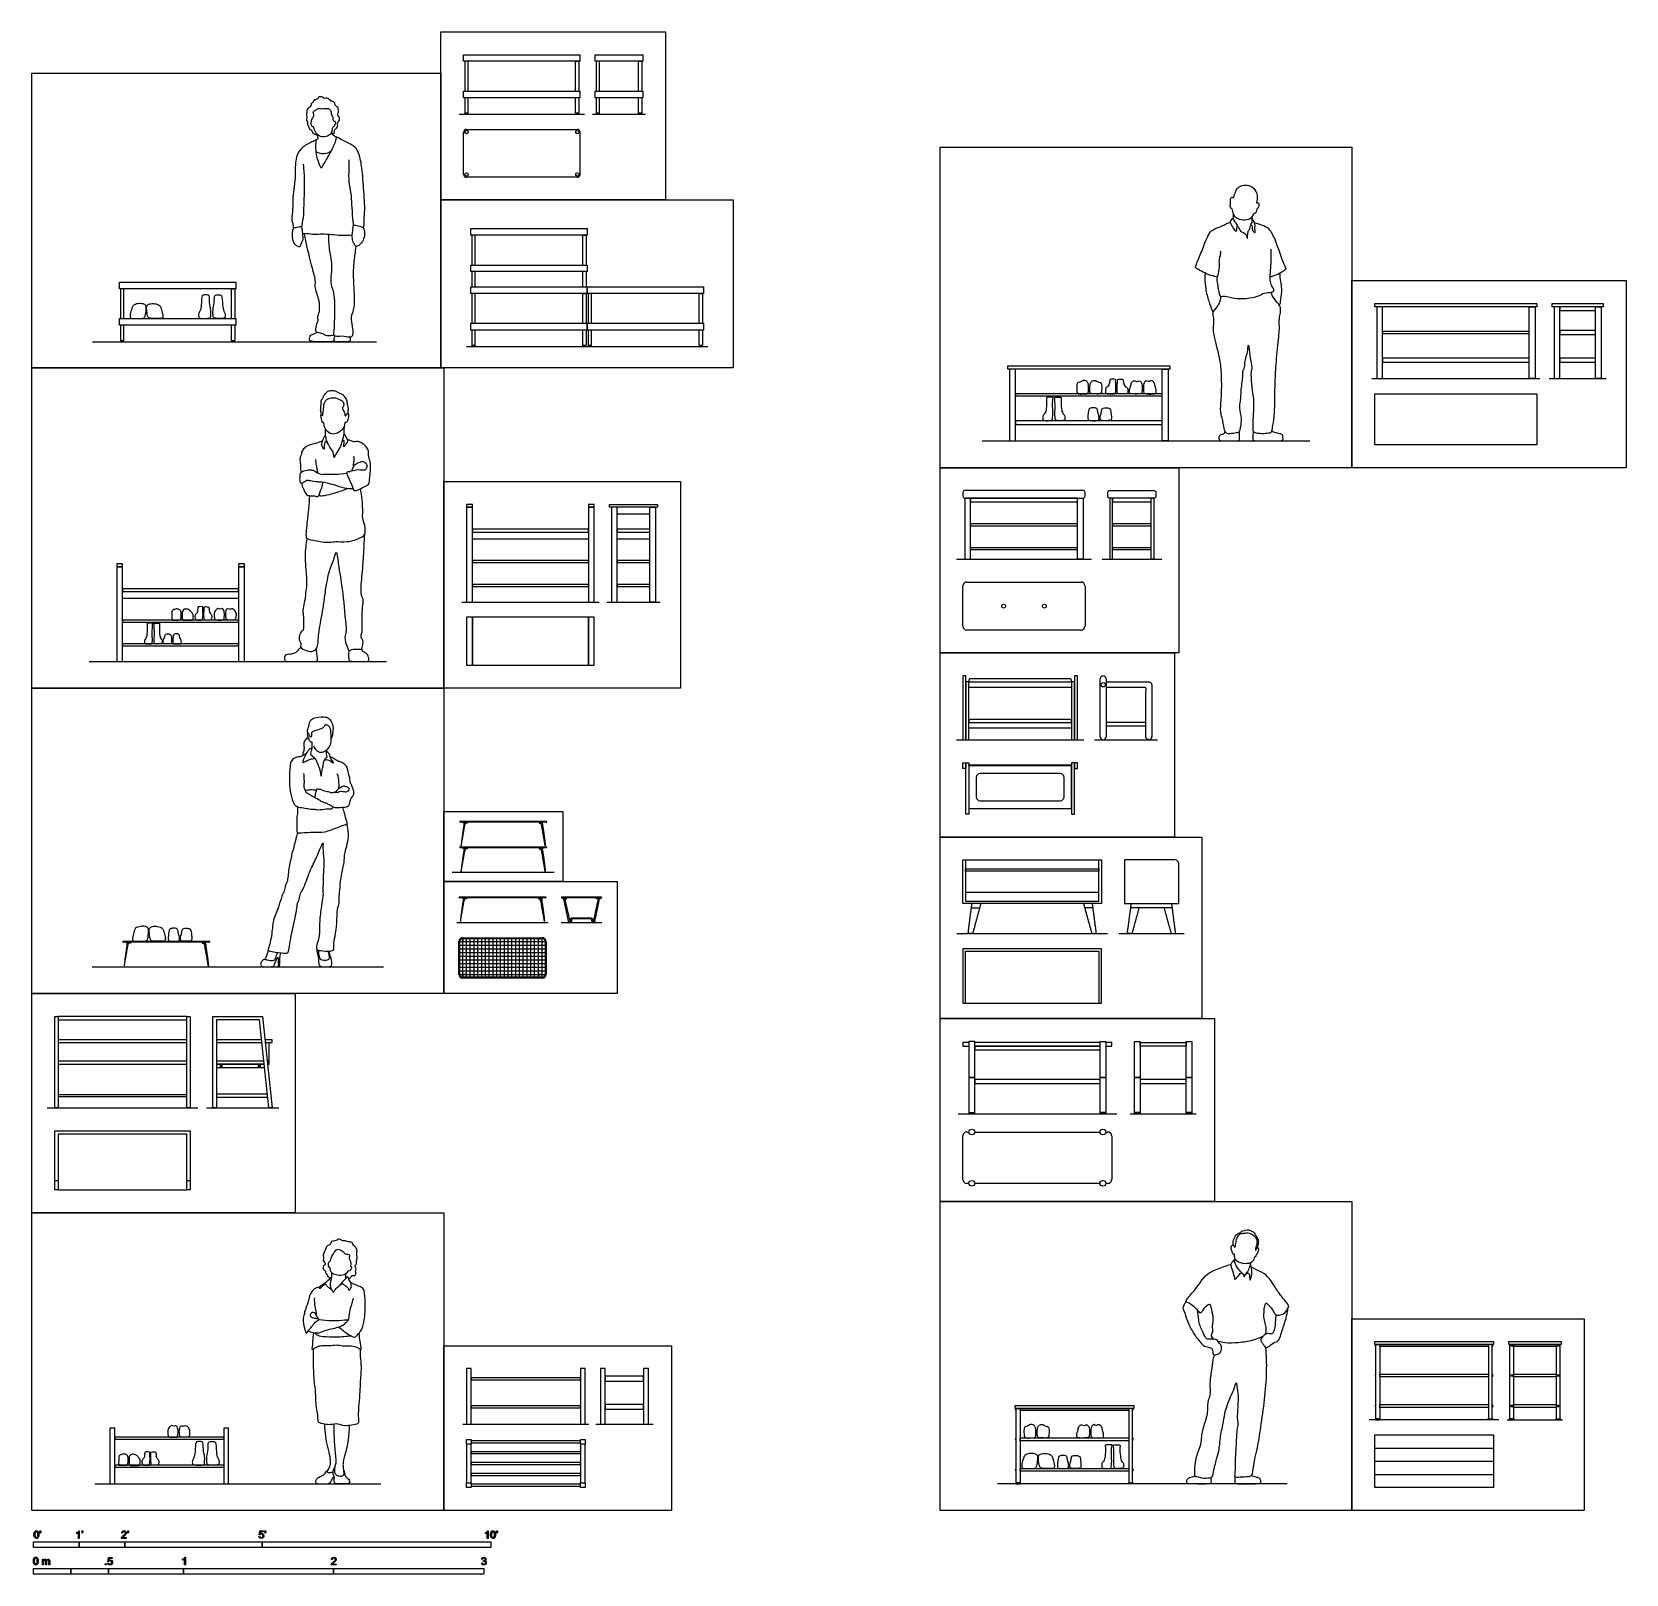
# Model space of a CAD drawing. Header units: millimetres. Extents: x 0.2 to 10.8, y -0.4 to 9.9.
import ezdxf

# ---------------------------------------------------------------- set-up
doc = ezdxf.new("R2010")
doc.units = ezdxf.units.MM
for name, color, linetype, true_color in [('AG-DETAIL-DIAGRAM', 7, 'Continuous', 0xccff66), ('AG-DETAILS', 7, 'Continuous', 0x66ffff), ('AG-DIAGRAM', 7, 'Continuous', 0xfecc66), ('AG-FURNITURE', 7, 'Continuous', 0x66ccff), ('AG-OBJECTS', 7, 'Continuous', 0xcc66ff), ('AG-PEOPLE', 7, 'Continuous', 0xfc6666), ('N-SYMB', 7, 'Continuous', 0x800040), ('X-VPRT', 6, 'Continuous', 0xff00ff)]:
    doc.layers.add(name, color=color, linetype=linetype, true_color=true_color)

msp = doc.modelspace()

# ---------------------------------------------------------------- linework, layer by layer
at = {"layer": 'AG-DETAIL-DIAGRAM'}
for centre, start, end in [((6.502, 4.95), 90, 180), ((7.036, 4.95), 0, 90), ((6.502, 4.82), 180, 270), ((7.036, 4.82), 270, 0)]:
    msp.add_arc(centre, 0.0254, start, end, dxfattribs=at)
for points in [[(6.477, 4.95), (6.477, 4.885), (6.477, 4.82)], [(7.036, 4.975), (6.769, 4.975), (6.502, 4.975)], [(7.061, 4.82), (7.061, 4.885), (7.061, 4.95)], [(6.502, 4.794), (6.769, 4.794), (7.036, 4.794)]]:
    msp.add_open_spline(points, degree=2, dxfattribs=at)
at = {"layer": 'AG-DETAILS'}
for p, q in [((4.227, 9.376), (4.249, 9.376)), ((3.037, 3.858), (3.604, 3.858)), ((3.037, 3.833), (3.604, 3.833)), ((3.056, 3.619), (3.056, 3.876)), ((3.081, 3.619), (3.081, 3.876)), ((3.106, 3.619), (3.106, 3.876)), ((3.132, 3.619), (3.132, 3.876)), ((3.157, 3.619), (3.157, 3.876)), ((3.182, 3.619), (3.182, 3.876)), ((3.207, 3.619), (3.207, 3.876)), ((3.232, 3.619), (3.232, 3.876)), ((3.258, 3.619), (3.258, 3.876)), ((3.283, 3.619), (3.283, 3.876)), ((3.308, 3.619), (3.308, 3.876)), ((3.333, 3.619), (3.333, 3.876)), ((3.359, 3.619), (3.359, 3.876)), ((3.384, 3.619), (3.384, 3.876)), ((3.409, 3.619), (3.409, 3.876)), ((3.434, 3.619), (3.434, 3.876)), ((3.459, 3.619), (3.459, 3.876)), ((3.485, 3.619), (3.485, 3.876)), ((3.51, 3.619), (3.51, 3.876)), ((3.535, 3.619), (3.535, 3.876)), ((3.56, 3.619), (3.56, 3.876)), ((3.586, 3.619), (3.586, 3.876)), ((3.037, 3.809), (3.604, 3.809)), ((3.037, 3.784), (3.604, 3.784)), ((3.037, 3.76), (3.604, 3.76)), ((3.037, 3.735), (3.604, 3.735)), ((3.037, 3.711), (3.604, 3.711)), ((3.037, 3.686), (3.604, 3.686)), ((3.037, 3.662), (3.604, 3.662)), ((3.037, 3.637), (3.604, 3.637)), ((1.218, 3.06), (0.361, 3.06)), ((1.731, 3.06), (1.415, 3.06)), ((1.767, 3.06), (1.754, 3.06))]:
    msp.add_line(p, q, dxfattribs=at)
for points in [[(3.07, 9.376), (3.092, 9.376)], [(3.808, 9.376), (3.83, 9.376)], [(3.945, 9.376), (3.967, 9.376)], [(0.776, 7.861), (0.798, 7.861)], [(1.515, 7.861), (1.537, 7.861)], [(3.117, 7.829), (3.139, 7.829)], [(3.855, 7.829), (3.877, 7.829)], [(3.891, 7.829), (3.913, 7.829)], [(4.63, 7.829), (4.652, 7.829)], [(6.404, 4.401), (7.294, 4.401)], [(6.404, 4.185), (7.294, 4.185)], [(9.131, 0.482), (9.921, 0.482)], [(9.131, 0.395), (9.921, 0.395)], [(9.131, 0.307), (9.921, 0.307)]]:
    msp.add_lwpolyline(points, dxfattribs=at)
for points in [[(6.388, 5.201), (6.407, 5.201), (6.407, 5.626), (6.388, 5.626)], [(7.131, 5.201), (7.15, 5.201), (7.15, 5.626), (7.131, 5.626)], [(0.361, 3.358), (0.361, 3.336), (1.218, 3.336), (1.218, 3.358)]]:
    msp.add_lwpolyline(points, close=True, dxfattribs=at)
for centre, radius in [((3.081, 9.248), 0.011), ((3.819, 9.248), 0.011), ((3.081, 8.966), 0.011), ((3.819, 8.966), 0.011), ((6.659, 6.091), 0.0127), ((6.93, 6.091), 0.0127), ((1.447, 3.029), 0.00635), ((1.701, 3.029), 0.00635), ((10.043, 1.166), 0.00635), ((10.353, 1.166), 0.00635), ((10.043, 0.966), 0.00635), ((10.353, 0.966), 0.00635), ((10.043, 0.763), 0.00635), ((10.353, 0.763), 0.00635)]:
    msp.add_circle(centre, radius, dxfattribs=at)
for centre, start, end in [((6.436, 5.596), 90, 180), ((7.102, 5.596), 0, 90), ((6.436, 5.326), 90, 180), ((7.102, 5.326), 0, 90)]:
    msp.add_arc(centre, 0.01, start, end, dxfattribs=at)
for points in [[(6.426, 5.596), (6.426, 5.591), (6.426, 5.586)], [(7.102, 5.606), (6.769, 5.606), (6.436, 5.606)], [(7.112, 5.586), (7.112, 5.591), (7.112, 5.596)], [(6.426, 5.326), (6.426, 5.321), (6.426, 5.316)], [(7.102, 5.336), (6.769, 5.336), (6.436, 5.336)], [(7.112, 5.316), (7.112, 5.321), (7.112, 5.326)]]:
    msp.add_open_spline(points, degree=2, dxfattribs=at)
at = {"layer": 'AG-DIAGRAM'}
for p, q in [((0.589, 7.852), (2.481, 7.852)), ((6.515, 7.191), (8.699, 7.191)), ((0.567, 5.722), (2.548, 5.722)), ((0.587, 3.689), (2.528, 3.689)), ((0.605, 0.245), (2.51, 0.245)), ((8.547, 0.245), (6.617, 0.245))]:
    msp.add_line(p, q, dxfattribs=at)
for points in [[(3.033, 9.367), (3.866, 9.367)], [(3.92, 9.367), (4.274, 9.367)], [(3.081, 7.82), (4.688, 7.82)], [(9.112, 7.607), (10.23, 7.607)], [(10.292, 7.607), (10.673, 7.607)], [(6.345, 6.404), (7.244, 6.404)], [(7.315, 6.404), (7.712, 6.404)], [(3.049, 6.118), (3.964, 6.118)], [(4.015, 6.118), (4.371, 6.118)], [(6.345, 5.201), (7.193, 5.201)], [(7.264, 5.201), (7.684, 5.201)], [(2.985, 4.318), (3.666, 4.318)], [(3.016, 3.984), (3.626, 3.984)], [(3.712, 3.984), (3.982, 3.984)], [(6.347, 3.911), (7.351, 3.911)], [(7.426, 3.911), (7.862, 3.911)], [(0.287, 2.749), (1.291, 2.749)], [(1.349, 2.749), (1.83, 2.749)], [(6.355, 2.709), (7.412, 2.709)], [(7.501, 2.709), (7.942, 2.709)], [(3.057, 0.642), (3.896, 0.642)], [(3.943, 0.642), (4.324, 0.642)], [(9.958, 0.671), (9.094, 0.671)], [(10.014, 0.671), (10.382, 0.671)]]:
    msp.add_lwpolyline(points, dxfattribs=at)
at = {"layer": 'AG-FURNITURE'}
for p, q in [((3.117, 8.319), (3.117, 8.217)), ((3.139, 8.217), (3.139, 8.319)), ((3.855, 8.217), (3.855, 8.319)), ((3.877, 8.319), (3.877, 8.217)), ((7.463, 4.401), (7.463, 4.109)), ((7.463, 4.109), (7.826, 4.109)), ((7.782, 4.082), (7.506, 4.082)), ((3.037, 3.637), (3.037, 3.858)), ((3.055, 3.876), (3.586, 3.876)), ((3.604, 3.858), (3.604, 3.637)), ((3.586, 3.619), (3.055, 3.619)), ((0.361, 3.041), (1.218, 3.041)), ((1.415, 3.041), (1.733, 3.041)), ((6.466, 2.588), (7.301, 2.588)), ((7.301, 2.246), (6.466, 2.246))]:
    msp.add_line(p, q, dxfattribs=at)
for points in [[(3.062, 9.764), (3.837, 9.764), (3.837, 9.72), (3.062, 9.72)], [(3.938, 9.764), (4.256, 9.764), (4.256, 9.72), (3.938, 9.72)], [(3.062, 9.522), (3.837, 9.522), (3.837, 9.477), (3.062, 9.477)], [(3.938, 9.522), (4.256, 9.522), (4.256, 9.477), (3.938, 9.477)], [(3.109, 8.606), (3.884, 8.606), (3.884, 8.562), (3.109, 8.562)], [(3.109, 8.363), (3.884, 8.363), (3.884, 8.319), (3.109, 8.319)], [(0.769, 8.249), (1.544, 8.249), (1.544, 8.205), (0.769, 8.205)], [(3.109, 8.217), (3.884, 8.217), (3.884, 8.173), (3.109, 8.173)], [(3.884, 8.217), (4.659, 8.217), (4.659, 8.173), (3.884, 8.173)], [(9.131, 8.107), (10.211, 8.107), (10.211, 8.085), (9.131, 8.085)], [(9.144, 7.607), (9.182, 7.607), (9.182, 8.085), (9.144, 8.085)], [(10.199, 7.607), (10.16, 7.607), (10.16, 8.085), (10.199, 8.085)], [(10.313, 8.107), (10.653, 8.107), (10.653, 8.085), (10.313, 8.085)], [(10.326, 7.607), (10.364, 7.607), (10.364, 8.085), (10.326, 8.085)], [(10.364, 8.06), (10.602, 8.06), (10.602, 8.085), (10.364, 8.085)], [(10.64, 7.607), (10.602, 7.607), (10.602, 8.085), (10.64, 8.085)], [(0.769, 8.007), (1.544, 8.007), (1.544, 7.962), (0.769, 7.962)], [(3.109, 7.975), (3.884, 7.975), (3.884, 7.93), (3.109, 7.93)], [(3.884, 7.975), (4.659, 7.975), (4.659, 7.93), (3.884, 7.93)], [(9.182, 7.907), (10.16, 7.907), (10.16, 7.92), (9.182, 7.92)], [(10.364, 7.901), (10.602, 7.901), (10.602, 7.926), (10.364, 7.926)], [(6.686, 7.691), (7.766, 7.691), (7.766, 7.669), (6.686, 7.669)], [(6.699, 7.191), (6.737, 7.191), (6.737, 7.669), (6.699, 7.669)], [(7.754, 7.191), (7.715, 7.191), (7.715, 7.669), (7.754, 7.669)], [(9.182, 7.717), (10.16, 7.717), (10.16, 7.742), (9.182, 7.742)], [(10.364, 7.717), (10.602, 7.717), (10.602, 7.742), (10.364, 7.742)], [(6.737, 7.491), (7.715, 7.491), (7.715, 7.504), (6.737, 7.504)], [(9.131, 7.506), (10.211, 7.506), (10.211, 7.166), (9.131, 7.166)], [(6.737, 7.3), (7.715, 7.3), (7.715, 7.326), (6.737, 7.326)], [(6.401, 6.404), (6.439, 6.404), (6.439, 6.81), (6.401, 6.81)], [(6.439, 6.81), (6.439, 6.785), (7.15, 6.785), (7.15, 6.81)], [(7.188, 6.404), (7.15, 6.404), (7.15, 6.81), (7.188, 6.81)], [(7.366, 6.404), (7.385, 6.404), (7.385, 6.81), (7.366, 6.81)], [(7.385, 6.81), (7.385, 6.785), (7.641, 6.785), (7.641, 6.81)], [(7.66, 6.404), (7.641, 6.404), (7.641, 6.81), (7.66, 6.81)], [(3.082, 6.768), (3.082, 6.749), (3.12, 6.749), (3.12, 6.768)], [(3.082, 6.118), (3.12, 6.118), (3.12, 6.749), (3.082, 6.749)], [(3.893, 6.768), (3.893, 6.749), (3.932, 6.749), (3.932, 6.768)], [(3.893, 6.118), (3.932, 6.118), (3.932, 6.749), (3.893, 6.749)], [(4.033, 6.768), (4.353, 6.768), (4.353, 6.749), (4.033, 6.749)], [(4.046, 6.118), (4.084, 6.118), (4.084, 6.749), (4.046, 6.749)], [(4.34, 6.118), (4.302, 6.118), (4.302, 6.749), (4.34, 6.749)], [(3.12, 6.603), (3.12, 6.584), (3.893, 6.584), (3.893, 6.603)], [(4.084, 6.603), (4.084, 6.584), (4.302, 6.584), (4.302, 6.603)], [(6.439, 6.626), (7.15, 6.626), (7.15, 6.639), (6.439, 6.639)], [(7.385, 6.626), (7.641, 6.626), (7.641, 6.639), (7.385, 6.639)], [(6.439, 6.468), (7.15, 6.468), (7.15, 6.48), (6.439, 6.48)], [(7.385, 6.468), (7.641, 6.468), (7.641, 6.48), (7.385, 6.48)], [(0.752, 6.372), (0.752, 6.353), (0.79, 6.353), (0.79, 6.372)], [(1.563, 6.372), (1.563, 6.353), (1.602, 6.353), (1.602, 6.372)], [(3.12, 6.381), (3.893, 6.381), (3.893, 6.394), (3.12, 6.394)], [(4.084, 6.381), (4.302, 6.381), (4.302, 6.394), (4.084, 6.394)], [(0.752, 5.722), (0.79, 5.722), (0.79, 6.353), (0.752, 6.353)], [(1.563, 5.722), (1.602, 5.722), (1.602, 6.353), (1.563, 6.353)], [(0.79, 6.207), (0.79, 6.188), (1.563, 6.188), (1.563, 6.207)], [(3.12, 6.222), (3.893, 6.222), (3.893, 6.235), (3.12, 6.235)], [(4.084, 6.222), (4.302, 6.222), (4.302, 6.235), (4.084, 6.235)], [(0.79, 5.985), (1.563, 5.985), (1.563, 5.998), (0.79, 5.998)], [(3.082, 5.697), (3.12, 5.697), (3.12, 6.017), (3.082, 6.017)], [(3.12, 5.697), (3.893, 5.697), (3.893, 6.017), (3.12, 6.017)], [(3.893, 5.697), (3.932, 5.697), (3.932, 6.017), (3.893, 6.017)], [(0.79, 5.826), (1.563, 5.826), (1.563, 5.839), (0.79, 5.839)], [(6.407, 5.201), (6.426, 5.201), (6.426, 5.586), (6.407, 5.586)], [(7.112, 5.586), (7.112, 5.548), (6.426, 5.548), (6.426, 5.586)], [(7.112, 5.201), (7.131, 5.201), (7.131, 5.586), (7.112, 5.586)], [(7.112, 5.316), (7.112, 5.278), (6.426, 5.278), (6.426, 5.316)], [(7.607, 5.294), (7.607, 5.316), (7.341, 5.316), (7.341, 5.294)], [(6.388, 5.01), (6.388, 5.048), (6.407, 5.048), (6.407, 5.01)], [(6.407, 5.048), (6.426, 5.048), (6.426, 4.706), (6.407, 4.706)], [(6.426, 5.026), (6.426, 5.033), (7.112, 5.033), (7.112, 5.026)], [(6.426, 4.744), (7.112, 4.744), (7.112, 5.026), (6.426, 5.026)], [(7.131, 5.048), (7.112, 5.048), (7.112, 4.706), (7.131, 4.706)], [(7.15, 5.01), (7.15, 5.048), (7.131, 5.048), (7.131, 5.01)], [(3.086, 4.652), (3.086, 4.645), (3.062, 4.645), (3.062, 4.652)], [(3.565, 4.652), (3.565, 4.645), (3.589, 4.645), (3.589, 4.652)], [(3.086, 4.482), (3.086, 4.475), (3.062, 4.475), (3.062, 4.482)], [(3.565, 4.482), (3.565, 4.475), (3.589, 4.475), (3.589, 4.482)], [(7.31, 4.401), (7.31, 4.109), (7.294, 4.109), (6.404, 4.109), (6.388, 4.109), (6.388, 4.401), (6.404, 4.401), (6.404, 4.125), (7.294, 4.125), (7.294, 4.401)], [(6.404, 4.325), (6.404, 4.34), (7.294, 4.34), (7.294, 4.325)], [(3.081, 4.148), (3.081, 4.141), (3.057, 4.141), (3.057, 4.148)], [(3.56, 4.148), (3.56, 4.141), (3.584, 4.141), (3.584, 4.148)], [(3.723, 4.148), (3.723, 4.141), (3.747, 4.141), (3.747, 4.148)], [(3.971, 4.148), (3.971, 4.141), (3.948, 4.141), (3.948, 4.148)], [(0.842, 3.852), (0.842, 3.846), (0.818, 3.846), (0.818, 3.852)], [(1.321, 3.852), (1.321, 3.846), (1.345, 3.846), (1.345, 3.852)], [(3.056, 3.858), (3.081, 3.858), (3.081, 3.876), (3.056, 3.876)], [(3.56, 3.858), (3.586, 3.858), (3.586, 3.876), (3.56, 3.876)], [(7.31, 3.446), (7.31, 3.809), (7.294, 3.809), (6.404, 3.809), (6.388, 3.809), (6.388, 3.446), (6.404, 3.446), (6.404, 3.793), (7.294, 3.793), (7.294, 3.446)], [(3.056, 3.619), (3.081, 3.619), (3.081, 3.637), (3.056, 3.637)], [(3.56, 3.619), (3.586, 3.619), (3.586, 3.637), (3.56, 3.637)], [(0.338, 3.358), (0.361, 3.358), (0.361, 2.749), (0.338, 2.749)], [(1.218, 3.358), (1.24, 3.358), (1.24, 2.749), (1.218, 2.749)], [(1.392, 2.749), (1.392, 3.358), (1.723, 3.358), (1.786, 2.749), (1.764, 2.749), (1.703, 3.336), (1.415, 3.336), (1.415, 2.749)], [(1.218, 3.203), (0.361, 3.203), (0.361, 3.184), (1.218, 3.184)], [(6.428, 2.95), (6.466, 2.95), (6.466, 3.192), (6.428, 3.192)], [(7.339, 2.95), (7.301, 2.95), (7.301, 3.192), (7.339, 3.192)], [(7.569, 2.95), (7.531, 2.95), (7.531, 3.192), (7.569, 3.192)], [(7.912, 2.95), (7.874, 2.95), (7.874, 3.192), (7.912, 3.192)], [(6.466, 3.16), (6.466, 3.135), (7.301, 3.135), (7.301, 3.16)], [(7.569, 3.16), (7.569, 3.185), (7.874, 3.185), (7.874, 3.16)], [(6.428, 2.709), (6.466, 2.709), (6.466, 2.95), (6.428, 2.95)], [(6.466, 2.938), (6.466, 2.912), (7.301, 2.912), (7.301, 2.938)], [(7.339, 2.709), (7.301, 2.709), (7.301, 2.95), (7.339, 2.95)], [(7.569, 2.709), (7.531, 2.709), (7.531, 2.95), (7.569, 2.95)], [(7.569, 2.938), (7.569, 2.912), (7.874, 2.912), (7.874, 2.938)], [(7.912, 2.709), (7.874, 2.709), (7.874, 2.95), (7.912, 2.95)], [(1.218, 2.836), (0.361, 2.836), (0.361, 2.824), (1.218, 2.824)], [(0.338, 2.203), (0.338, 2.596), (1.24, 2.596), (1.24, 2.203), (1.218, 2.203), (1.218, 2.574), (0.361, 2.574), (0.361, 2.203)], [(0.361, 2.574), (0.361, 2.203), (1.218, 2.203), (1.218, 2.574)], [(9.131, 1.192), (9.921, 1.192), (9.921, 1.172), (9.131, 1.172)], [(9.139, 1.172), (9.164, 1.172), (9.164, 0.677), (9.139, 0.677)], [(9.888, 1.16), (9.164, 1.16), (9.164, 1.172), (9.888, 1.172)], [(9.914, 1.172), (9.888, 1.172), (9.888, 0.677), (9.914, 0.677)], [(10.023, 1.192), (10.373, 1.192), (10.373, 1.172), (10.023, 1.172)], [(10.03, 1.172), (10.056, 1.172), (10.056, 0.677), (10.03, 0.677)], [(10.34, 1.16), (10.056, 1.16), (10.056, 1.172), (10.34, 1.172)], [(10.365, 1.172), (10.34, 1.172), (10.34, 0.677), (10.365, 0.677)], [(3.082, 0.642), (3.113, 0.642), (3.113, 1.012), (3.082, 1.012)], [(3.84, 0.642), (3.872, 0.642), (3.872, 1.012), (3.84, 1.012)], [(3.973, 0.642), (4.005, 0.642), (4.005, 1.012), (3.973, 1.012)], [(4.005, 0.961), (4.005, 0.929), (4.261, 0.929), (4.261, 0.961)], [(4.261, 0.642), (4.293, 0.642), (4.293, 1.012), (4.261, 1.012)], [(9.888, 0.957), (9.164, 0.957), (9.164, 0.976), (9.888, 0.976)], [(10.34, 0.957), (10.056, 0.957), (10.056, 0.976), (10.34, 0.976)], [(3.113, 0.938), (3.84, 0.938), (3.84, 0.951), (3.113, 0.951)], [(3.113, 0.751), (3.84, 0.751), (3.84, 0.764), (3.113, 0.764)], [(4.005, 0.773), (4.005, 0.742), (4.261, 0.742), (4.261, 0.773)], [(6.736, 0.766), (7.526, 0.766), (7.526, 0.747), (6.736, 0.747)], [(6.743, 0.747), (6.769, 0.747), (6.769, 0.252), (6.743, 0.252)], [(7.493, 0.734), (6.769, 0.734), (6.769, 0.747), (7.493, 0.747)], [(7.518, 0.747), (7.493, 0.747), (7.493, 0.252), (7.518, 0.252)], [(9.888, 0.753), (9.164, 0.753), (9.164, 0.772), (9.888, 0.772)], [(10.34, 0.753), (10.056, 0.753), (10.056, 0.772), (10.34, 0.772)], [(9.136, 0.671), (9.167, 0.671), (9.167, 0.677), (9.136, 0.677)], [(9.917, 0.671), (9.885, 0.671), (9.885, 0.677), (9.917, 0.677)], [(10.027, 0.671), (10.059, 0.671), (10.059, 0.677), (10.027, 0.677)], [(10.369, 0.671), (10.337, 0.671), (10.337, 0.677), (10.369, 0.677)], [(0.706, 0.245), (0.738, 0.245), (0.738, 0.615), (0.706, 0.615)], [(0.738, 0.542), (1.465, 0.542), (1.465, 0.555), (0.738, 0.555)], [(1.465, 0.245), (1.496, 0.245), (1.496, 0.615), (1.465, 0.615)], [(3.082, 0.54), (3.113, 0.54), (3.113, 0.508), (3.082, 0.508)], [(3.84, 0.54), (3.872, 0.54), (3.872, 0.508), (3.84, 0.508)], [(7.493, 0.531), (6.769, 0.531), (6.769, 0.55), (7.493, 0.55)], [(9.131, 0.57), (9.921, 0.57), (9.921, 0.22), (9.131, 0.22)], [(3.082, 0.252), (3.113, 0.252), (3.113, 0.508), (3.082, 0.508)], [(3.113, 0.518), (3.84, 0.518), (3.84, 0.53), (3.113, 0.53)], [(3.113, 0.446), (3.84, 0.446), (3.84, 0.458), (3.113, 0.458)], [(3.84, 0.252), (3.872, 0.252), (3.872, 0.508), (3.84, 0.508)], [(0.738, 0.355), (1.465, 0.355), (1.465, 0.368), (0.738, 0.368)], [(3.113, 0.374), (3.84, 0.374), (3.84, 0.386), (3.113, 0.386)], [(7.493, 0.328), (6.769, 0.328), (6.769, 0.347), (7.493, 0.347)], [(3.082, 0.252), (3.113, 0.252), (3.113, 0.22), (3.082, 0.22)], [(3.113, 0.301), (3.84, 0.301), (3.84, 0.314), (3.113, 0.314)], [(3.113, 0.229), (3.84, 0.229), (3.84, 0.242), (3.113, 0.242)], [(3.84, 0.252), (3.872, 0.252), (3.872, 0.22), (3.84, 0.22)], [(6.74, 0.245), (6.772, 0.245), (6.772, 0.252), (6.74, 0.252)], [(7.522, 0.245), (7.49, 0.245), (7.49, 0.252), (7.522, 0.252)]]:
    msp.add_lwpolyline(points, close=True, dxfattribs=at)
for points in [[(3.092, 9.522), (3.092, 9.72), (3.07, 9.72), (3.07, 9.522)], [(3.808, 9.522), (3.808, 9.72), (3.83, 9.72), (3.83, 9.522)], [(3.967, 9.522), (3.967, 9.72), (3.945, 9.72), (3.945, 9.522)], [(4.227, 9.522), (4.227, 9.72), (4.249, 9.72), (4.249, 9.522)], [(3.139, 8.363), (3.139, 8.562), (3.117, 8.562), (3.117, 8.363)], [(3.855, 8.363), (3.855, 8.562), (3.877, 8.562), (3.877, 8.363)], [(0.798, 8.007), (0.798, 8.205), (0.776, 8.205), (0.776, 8.007)], [(1.515, 8.007), (1.515, 8.205), (1.537, 8.205), (1.537, 8.007)], [(3.139, 7.975), (3.139, 8.173), (3.117, 8.173), (3.117, 7.975)], [(3.855, 7.975), (3.855, 8.173), (3.877, 8.173), (3.877, 7.975)], [(3.913, 7.975), (3.913, 8.173), (3.891, 8.173), (3.891, 7.975)], [(4.63, 7.975), (4.63, 8.173), (4.652, 8.173), (4.652, 7.975)], [(4.084, 6.705), (4.302, 6.705)], [(3.12, 6.54), (3.893, 6.54)], [(4.084, 6.54), (4.302, 6.54)], [(0.79, 6.144), (1.563, 6.144)], [(6.426, 4.744), (7.112, 4.744)], [(3.065, 4.645), (3.063, 4.634), (3.071, 4.632), (3.073, 4.645)], [(3.586, 4.645), (3.588, 4.634), (3.58, 4.632), (3.577, 4.645)], [(3.065, 4.475), (3.063, 4.464), (3.071, 4.462), (3.073, 4.475)], [(3.586, 4.475), (3.588, 4.464), (3.58, 4.462), (3.577, 4.475)], [(3.06, 4.141), (3.058, 4.13), (3.066, 4.128), (3.069, 4.141)], [(3.581, 4.141), (3.583, 4.13), (3.575, 4.128), (3.573, 4.141)], [(3.736, 4.141), (3.739, 4.13), (3.731, 4.128), (3.728, 4.141)], [(3.958, 4.141), (3.956, 4.13), (3.964, 4.128), (3.967, 4.141)], [(6.444, 4.082), (6.5, 4.082)], [(7.254, 4.082), (7.199, 4.082)], [(0.821, 3.846), (0.819, 3.834), (0.827, 3.833), (0.829, 3.846)], [(1.342, 3.846), (1.344, 3.834), (1.336, 3.833), (1.333, 3.846)], [(6.404, 3.446), (7.294, 3.446)], [(1.717, 3.203), (1.415, 3.203), (1.415, 3.184), (1.719, 3.184)], [(1.741, 3.184), (1.786, 3.184), (1.786, 3.203), (1.739, 3.203)], [(1.767, 3.06), (1.767, 3.184)], [(6.428, 3.185), (6.388, 3.185), (6.388, 3.16), (6.428, 3.16)], [(7.301, 3.185), (6.466, 3.185)], [(6.466, 3.16), (7.301, 3.16)], [(7.339, 3.16), (7.379, 3.16), (7.379, 3.185), (7.339, 3.185)], [(1.733, 3.041), (1.415, 3.041), (1.415, 3.018), (1.736, 3.018)], [(1.756, 3.041), (1.767, 3.041), (1.767, 3.06)], [(1.754, 2.841), (1.415, 2.841), (1.415, 2.819), (1.757, 2.819)], [(6.428, 2.717), (6.466, 2.717)], [(7.339, 2.717), (7.301, 2.717)], [(7.569, 2.717), (7.531, 2.717)], [(7.912, 2.717), (7.874, 2.717)], [(0.338, 2.266), (0.361, 2.266)], [(1.218, 2.266), (1.24, 2.266)]]:
    msp.add_lwpolyline(points, dxfattribs=at)
for centre, radius in [((7.322, 5.567), 0.0143), ((6.447, 2.588), 0.0191), ((7.32, 2.588), 0.0191), ((6.447, 2.246), 0.0191), ((7.32, 2.246), 0.0191)]:
    msp.add_circle(centre, radius, dxfattribs=at)
for centre, radius, start, end in [((3.078, 9.376), 0.00863, 180, 270), ((3.083, 9.376), 0.00863, 270, 0), ((3.817, 9.376), 0.00863, 180, 270), ((3.821, 9.376), 0.00863, 270, 360), ((3.954, 9.376), 0.00863, 180, 270), ((3.959, 9.376), 0.00863, 270, 0), ((3.081, 9.248), 0.0182, 90, 180), ((3.819, 9.248), 0.0182, 0, 90), ((3.081, 8.966), 0.0182, 180, 270), ((3.819, 8.966), 0.0182, 270, 0), ((0.785, 7.861), 0.00863, 180, 270), ((0.79, 7.861), 0.00863, 270, 0), ((1.523, 7.861), 0.00863, 180, 270), ((1.528, 7.861), 0.00863, 270, 360), ((3.125, 7.829), 0.00863, 180, 270), ((3.13, 7.829), 0.00863, 270, 0), ((3.864, 7.829), 0.00863, 180, 270), ((3.868, 7.829), 0.00863, 270, 360), ((3.9, 7.829), 0.00863, 180, 270), ((3.905, 7.829), 0.00863, 270, 0), ((4.639, 7.829), 0.00863, 180, 270), ((4.643, 7.829), 0.00863, 270, 360), ((6.401, 6.848), 0.0131, 90, 180), ((6.401, 6.823), 0.0131, 180, 270), ((7.188, 6.848), 0.0131, 0, 90), ((7.188, 6.823), 0.0131, 270, 0), ((6.413, 6.226), 0.0254, 90, 180), ((7.175, 6.226), 0.0254, 0, 90), ((6.413, 5.957), 0.0254, 180, 270), ((7.175, 5.957), 0.0254, 270, 0), ((7.322, 5.607), 0.0191, 90, 180), ((7.322, 5.607), 0.0191, 0, 90), ((7.322, 5.22), 0.0191, 180, 270), ((7.322, 5.22), 0.0191, 270, 0), ((3.039, 4.655), 0.00318, 90, 180), ((3.039, 4.655), 0.00318, 180, 270), ((3.612, 4.655), 0.00318, 0, 90), ((3.612, 4.655), 0.00318, 270, 360), ((3.039, 4.485), 0.00318, 90, 180), ((3.039, 4.485), 0.00318, 180, 270), ((3.612, 4.485), 0.00318, 0, 90), ((3.612, 4.485), 0.00318, 270, 360), ((7.8, 4.375), 0.0254, 0, 90), ((3.034, 4.151), 0.00318, 90, 180), ((3.034, 4.151), 0.00318, 180, 270), ((3.608, 4.151), 0.00318, 0, 90), ((3.608, 4.151), 0.00318, 270, 360), ((3.716, 4.151), 0.00317, 90, 180), ((3.716, 4.151), 0.00318, 180, 270), ((3.979, 4.151), 0.00317, 0, 90), ((3.979, 4.151), 0.00317, 270, 0), ((0.795, 3.855), 0.00318, 90, 180), ((0.795, 3.855), 0.00318, 180, 270), ((1.368, 3.855), 0.00318, 0, 90), ((1.368, 3.855), 0.00318, 270, 360), ((3.055, 3.858), 0.0245, 90, 180), ((3.055, 3.858), 0.0182, 90, 180), ((3.586, 3.858), 0.0245, 0, 90), ((3.586, 3.858), 0.0182, 0, 90), ((6.429, 3.917), 0.00675, 172.5523, 270), ((6.447, 3.917), 0.00675, 270, 344.5718), ((7.251, 3.917), 0.00675, 195.4282, 270), ((7.269, 3.917), 0.00675, 270, 7.4477), ((7.491, 3.917), 0.00675, 172.5523, 270), ((7.509, 3.917), 0.00675, 270, 344.5718), ((7.779, 3.917), 0.00675, 195.4282, 270), ((7.797, 3.917), 0.00675, 270, 7.4477), ((3.055, 3.637), 0.0245, 180, 270), ((3.055, 3.637), 0.0182, 180, 270), ((3.586, 3.637), 0.0245, 270, 0), ((3.586, 3.637), 0.0182, 270, 0), ((6.413, 2.563), 0.0254, 90, 180), ((7.353, 2.563), 0.0254, 360, 90), ((6.413, 2.271), 0.0254, 180, 270), ((7.353, 2.271), 0.0254, 270, 360), ((9.139, 1.166), 0.00635, 90, 270), ((9.914, 1.166), 0.00635, 270, 90), ((9.139, 0.966), 0.00635, 90, 270), ((9.914, 0.966), 0.00635, 270, 90), ((6.743, 0.741), 0.00635, 90, 270), ((7.518, 0.741), 0.00635, 270, 90), ((9.139, 0.763), 0.00635, 90, 270), ((9.914, 0.763), 0.00635, 270, 90), ((6.743, 0.541), 0.00635, 90, 270), ((7.518, 0.541), 0.00635, 270, 90), ((6.743, 0.337), 0.00635, 90, 270), ((7.518, 0.337), 0.00635, 270, 90)]:
    msp.add_arc(centre, radius, start, end, dxfattribs=at)
for points in [[(3.07, 9.477), (3.07, 9.427), (3.07, 9.376)], [(3.092, 9.376), (3.092, 9.427), (3.092, 9.477)], [(3.808, 9.376), (3.808, 9.427), (3.808, 9.477)], [(3.83, 9.477), (3.83, 9.427), (3.83, 9.376)], [(3.945, 9.477), (3.945, 9.427), (3.945, 9.376)], [(3.967, 9.376), (3.967, 9.427), (3.967, 9.477)], [(3.078, 9.367), (3.081, 9.367), (3.083, 9.367)], [(3.821, 9.367), (3.819, 9.367), (3.817, 9.367)], [(3.954, 9.367), (3.956, 9.367), (3.959, 9.367)], [(3.062, 8.966), (3.062, 9.107), (3.062, 9.248)], [(3.081, 9.266), (3.45, 9.266), (3.819, 9.266)], [(3.837, 9.248), (3.837, 9.107), (3.837, 8.966)], [(3.819, 8.948), (3.45, 8.948), (3.081, 8.948)], [(0.776, 7.962), (0.776, 7.912), (0.776, 7.861)], [(0.798, 7.861), (0.798, 7.912), (0.798, 7.962)], [(1.515, 7.861), (1.515, 7.912), (1.515, 7.962)], [(1.537, 7.962), (1.537, 7.912), (1.537, 7.861)], [(3.117, 7.93), (3.117, 7.88), (3.117, 7.829)], [(3.139, 7.829), (3.139, 7.88), (3.139, 7.93)], [(3.855, 7.829), (3.855, 7.88), (3.855, 7.93)], [(3.877, 7.93), (3.877, 7.88), (3.877, 7.829)], [(3.891, 7.93), (3.891, 7.88), (3.891, 7.829)], [(3.913, 7.829), (3.913, 7.88), (3.913, 7.93)], [(4.63, 7.829), (4.63, 7.88), (4.63, 7.93)], [(4.652, 7.93), (4.652, 7.88), (4.652, 7.829)], [(0.785, 7.852), (0.787, 7.852), (0.79, 7.852)], [(1.528, 7.852), (1.526, 7.852), (1.523, 7.852)], [(3.125, 7.82), (3.128, 7.82), (3.13, 7.82)], [(3.868, 7.82), (3.866, 7.82), (3.864, 7.82)], [(3.9, 7.82), (3.902, 7.82), (3.905, 7.82)], [(4.643, 7.82), (4.641, 7.82), (4.639, 7.82)], [(6.388, 6.848), (6.388, 6.835), (6.388, 6.823)], [(7.188, 6.861), (6.794, 6.861), (6.401, 6.861)], [(6.401, 6.81), (6.794, 6.81), (7.188, 6.81)], [(7.201, 6.823), (7.201, 6.835), (7.201, 6.848)], [(6.388, 5.957), (6.388, 6.091), (6.388, 6.226)], [(6.413, 6.251), (6.794, 6.251), (7.175, 6.251)], [(7.201, 6.226), (7.201, 6.091), (7.201, 5.957)], [(7.175, 5.931), (6.794, 5.931), (6.413, 5.931)], [(7.302, 5.22), (7.302, 5.414), (7.302, 5.607)], [(7.341, 5.607), (7.341, 5.414), (7.341, 5.22)], [(3.039, 4.658), (3.325, 4.658), (3.612, 4.658)], [(3.612, 4.652), (3.325, 4.652), (3.039, 4.652)], [(3.039, 4.488), (3.325, 4.488), (3.612, 4.488)], [(3.612, 4.482), (3.325, 4.482), (3.039, 4.482)], [(7.8, 4.401), (7.631, 4.401), (7.463, 4.401)], [(7.826, 4.109), (7.826, 4.242), (7.826, 4.375)], [(3.034, 4.154), (3.321, 4.154), (3.608, 4.154)], [(3.608, 4.148), (3.321, 4.148), (3.034, 4.148)], [(3.716, 4.154), (3.847, 4.154), (3.979, 4.154)], [(3.979, 4.148), (3.847, 4.148), (3.716, 4.148)], [(6.423, 3.918), (6.435, 4.013), (6.448, 4.109)], [(6.507, 4.109), (6.48, 4.012), (6.454, 3.915)], [(7.191, 4.109), (7.218, 4.012), (7.245, 3.915)], [(7.276, 3.918), (7.263, 4.013), (7.251, 4.109)], [(7.484, 3.918), (7.497, 4.013), (7.509, 4.109)], [(7.561, 4.082), (7.538, 3.999), (7.515, 3.915)], [(7.727, 4.082), (7.75, 3.999), (7.773, 3.915)], [(7.804, 3.918), (7.791, 4.013), (7.779, 4.109)], [(0.795, 3.859), (1.081, 3.859), (1.368, 3.859)], [(1.368, 3.852), (1.081, 3.852), (0.795, 3.852)], [(3.031, 3.637), (3.031, 3.747), (3.031, 3.858)], [(3.055, 3.882), (3.321, 3.882), (3.586, 3.882)], [(3.611, 3.858), (3.611, 3.747), (3.611, 3.637)], [(6.447, 3.911), (6.438, 3.911), (6.429, 3.911)], [(7.251, 3.911), (7.26, 3.911), (7.269, 3.911)], [(7.509, 3.911), (7.5, 3.911), (7.491, 3.911)], [(7.779, 3.911), (7.788, 3.911), (7.797, 3.911)], [(3.586, 3.612), (3.321, 3.612), (3.055, 3.612)], [(6.388, 2.271), (6.388, 2.417), (6.388, 2.563)], [(6.413, 2.588), (6.421, 2.588), (6.428, 2.588)], [(7.339, 2.588), (7.346, 2.588), (7.353, 2.588)], [(7.379, 2.563), (7.379, 2.417), (7.379, 2.271)], [(6.428, 2.246), (6.421, 2.246), (6.413, 2.246)], [(7.353, 2.246), (7.346, 2.246), (7.339, 2.246)]]:
    msp.add_open_spline(points, degree=2, dxfattribs=at)
for points, weights, knots in [([(4.249, 9.477), (4.249, 9.427), (4.249, 9.376), (4.249, 9.367), (4.24, 9.367), (4.238, 9.367), (4.235, 9.367), (4.227, 9.367), (4.227, 9.376), (4.227, 9.427), (4.227, 9.477)], [1, 1, 1, 0.707106781187, 1, 1, 1, 0.707106781187, 1, 1, 1], [2.1144193, 2.1144193, 2.1144193, 2.4503264, 2.4503264, 2.4951132, 2.4951132, 2.5110056, 2.5110056, 2.5557924, 2.5557924, 2.8916995, 2.8916995, 2.8916995]), ([(7.353, 6.823), (7.353, 6.81), (7.366, 6.81), (7.513, 6.81), (7.66, 6.81), (7.673, 6.81), (7.673, 6.823), (7.673, 6.835), (7.673, 6.848), (7.673, 6.861), (7.66, 6.861), (7.513, 6.861), (7.366, 6.861), (7.353, 6.861), (7.353, 6.848), (7.353, 6.835), (7.353, 6.823)], [1, 0.707106781187, 1, 1, 1, 0.707106781187, 1, 1, 1, 0.707106781187, 1, 1, 1, 0.707106781187, 1, 1, 1], [0, 0, 0, 0.067613, 0.067613, 2.606538, 2.606538, 2.674151, 2.674151, 2.75473, 2.75473, 2.822343, 2.822343, 5.361268, 5.361268, 5.428881, 5.428881, 5.50946, 5.50946, 5.50946]), ([(7.341, 5.586), (7.483, 5.586), (7.626, 5.586), (7.645, 5.586), (7.645, 5.567), (7.645, 5.384), (7.645, 5.22), (7.645, 5.201), (7.626, 5.201), (7.607, 5.201), (7.607, 5.22), (7.607, 5.374), (7.607, 5.548), (7.474, 5.548), (7.341, 5.548)], [1, 1, 1, 0.707106781187, 1, 1, 1, 0.707106781187, 1, 0.707106781187, 1, 1, 1, 1, 1], [4.64393, 4.64393, 4.64393, 5.58143, 5.58143, 5.679605, 5.679605, 6.881133, 6.881133, 6.979308, 6.979308, 7.077483, 7.077483, 8.216511, 8.216511, 9.091511, 9.091511, 9.091511]), ([(3.847, 4.009), (3.813, 4.009), (3.787, 4.009), (3.78, 4.009), (3.78, 3.993), (3.78, 3.984), (3.77, 3.984), (3.762, 3.984), (3.761, 3.991), (3.746, 4.058), (3.732, 4.129)], [1, 1, 1, 0.707106781187, 1, 0.707106781186, 1, 0.77727471435, 1, 1, 1], [1.6086383, 1.6086383, 1.6086383, 1.7790004, 1.7790004, 1.8625619, 1.8625619, 1.8958192, 1.8958192, 1.9215163, 1.9215163, 2.373171, 2.373171, 2.373171]), ([(3.738, 4.13), (3.753, 4.06), (3.771, 3.99), (3.773, 3.99), (3.773, 4.002), (3.773, 4.015), (3.787, 4.015), (3.813, 4.015), (3.847, 4.015)], [1, 1, 1, 0.707106781186, 1, 0.707106781187, 1, 1, 1], [-2.4601499, -2.4601499, -2.4601499, -1.9792189, -1.9792189, -1.9213634, -1.9213634, -1.865998, -1.865998, -1.695636, -1.695636, -1.695636]), ([(3.847, 4.015), (3.882, 4.015), (3.908, 4.015), (3.921, 4.015), (3.921, 4.002), (3.921, 3.997), (3.928, 3.992), (3.942, 4.06), (3.957, 4.13)], [1, 1, 1, 0.707106781187, 1, 1, 1, 1, 1], [-1.695636, -1.695636, -1.695636, -1.5252739, -1.5252739, -1.4699086, -1.4699086, -1.382758, -1.382758, -0.9311221, -0.9311221, -0.9311221]), ([(3.963, 4.129), (3.948, 4.058), (3.934, 3.991), (3.932, 3.984), (3.924, 3.984), (3.915, 3.984), (3.915, 4.002), (3.915, 4.009), (3.908, 4.009), (3.882, 4.009), (3.847, 4.009)], [1, 1, 1, 0.77727471435, 1, 0.707106781186, 1, 0.707106781187, 1, 1, 1], [0.8441056, 0.8441056, 0.8441056, 1.2957604, 1.2957604, 1.3250554, 1.3250554, 1.3829109, 1.3829109, 1.4382763, 1.4382763, 1.6086383, 1.6086383, 1.6086383])]:
    msp.add_rational_spline(points, weights, degree=2, knots=knots, dxfattribs=at)
for points in [[(3.064, 4.634), (3.051, 4.56), (3.045, 4.491), (3.057, 4.559), (3.07, 4.633)], [(3.587, 4.634), (3.6, 4.56), (3.606, 4.491), (3.594, 4.559), (3.581, 4.633)], [(3.064, 4.464), (3.051, 4.39), (3.045, 4.321), (3.057, 4.389), (3.07, 4.463)], [(3.587, 4.464), (3.6, 4.39), (3.606, 4.321), (3.594, 4.389), (3.581, 4.463)], [(3.059, 4.13), (3.046, 4.056), (3.04, 3.987), (3.052, 4.055), (3.065, 4.129)], [(3.582, 4.13), (3.595, 4.056), (3.601, 3.987), (3.589, 4.055), (3.576, 4.129)], [(0.82, 3.834), (0.807, 3.761), (0.801, 3.691), (0.813, 3.76), (0.826, 3.833)], [(1.343, 3.834), (1.356, 3.761), (1.362, 3.691), (1.35, 3.76), (1.337, 3.833)]]:
    msp.add_open_spline(points, degree=2, knots=[0.0440384, 0.0440384, 0.0440384, 0.5603993, 0.5603993, 1.0440352, 1.0440352, 1.0440352], dxfattribs=at)
at = {"layer": 'AG-OBJECTS'}
for points, knots in [([(0.893, 8.007), (0.882, 8.007), (0.866, 8.006), (0.838, 8.008), (0.841, 8.039), (0.851, 8.074), (0.859, 8.095), (0.893, 8.108), (0.926, 8.106), (0.949, 8.094), (0.947, 8.067), (0.944, 8.023), (0.931, 8.006), (0.906, 8.007), (0.893, 8.007)], [0, 0, 0, 0, 0.314391, 0.579933, 0.850583, 1.204174, 1.470046, 1.803037, 2.136939, 2.402661, 2.690862, 3.070928, 3.317856, 3.661311, 3.661311, 3.661311, 3.661311]), ([(1.005, 8.007), (1.016, 8.007), (1.032, 8.006), (1.06, 8.008), (1.057, 8.039), (1.047, 8.074), (1.039, 8.095), (1.005, 8.108), (0.972, 8.106), (0.949, 8.094), (0.951, 8.067), (0.954, 8.023), (0.967, 8.006), (0.992, 8.007), (1.005, 8.007)], [0, 0, 0, 0, 0.314391, 0.579933, 0.850583, 1.204174, 1.470046, 1.803037, 2.136939, 2.402661, 2.690862, 3.070928, 3.317856, 3.661311, 3.661311, 3.661311, 3.661311]), ([(1.308, 8.009), (1.302, 8.01), (1.296, 8.016), (1.295, 8.04), (1.308, 8.056), (1.316, 8.096), (1.316, 8.16), (1.329, 8.163), (1.354, 8.167), (1.371, 8.158), (1.366, 8.111), (1.38, 8.065), (1.377, 8.032), (1.378, 8.018), (1.371, 8.01), (1.359, 8.007), (1.32, 8.006), (1.308, 8.009)], [0, 0, 0, 0, 0.219611, 0.485037, 0.737599, 1.115814, 1.561434, 1.738171, 2.027219, 2.244428, 2.622643, 3.034668, 3.361053, 3.562199, 3.732099, 3.946035, 4.35428, 4.35428, 4.35428, 4.35428]), ([(1.462, 8.009), (1.468, 8.01), (1.474, 8.016), (1.475, 8.04), (1.462, 8.056), (1.454, 8.096), (1.454, 8.16), (1.442, 8.163), (1.416, 8.167), (1.399, 8.158), (1.404, 8.111), (1.39, 8.065), (1.393, 8.032), (1.392, 8.018), (1.399, 8.01), (1.411, 8.007), (1.45, 8.006), (1.462, 8.009)], [0, 0, 0, 0, 0.219611, 0.485037, 0.737599, 1.115814, 1.561434, 1.738171, 2.027219, 2.244428, 2.622643, 3.034668, 3.361053, 3.562199, 3.732099, 3.946035, 4.35428, 4.35428, 4.35428, 4.35428]), ([(7.189, 7.504), (7.181, 7.504), (7.163, 7.503), (7.148, 7.507), (7.146, 7.527), (7.143, 7.581), (7.167, 7.581), (7.187, 7.596), (7.214, 7.592), (7.225, 7.57), (7.224, 7.536), (7.225, 7.506), (7.206, 7.504), (7.196, 7.504), (7.189, 7.504)], [0, 0, 0, 0, 0.297284, 0.49851, 0.7518, 1.149737, 1.387087, 1.671774, 1.95008, 2.216331, 2.557422, 2.85254, 3.070561, 3.310923, 3.310923, 3.310923, 3.310923]), ([(7.269, 7.504), (7.277, 7.504), (7.295, 7.503), (7.31, 7.507), (7.312, 7.527), (7.315, 7.581), (7.292, 7.581), (7.271, 7.596), (7.245, 7.592), (7.233, 7.57), (7.234, 7.536), (7.233, 7.506), (7.252, 7.504), (7.262, 7.504), (7.269, 7.504)], [0, 0, 0, 0, 0.297284, 0.49851, 0.7518, 1.149737, 1.387087, 1.671774, 1.95008, 2.216331, 2.557422, 2.85254, 3.070561, 3.310923, 3.310923, 3.310923, 3.310923]), ([(7.357, 7.504), (7.353, 7.504), (7.346, 7.506), (7.336, 7.509), (7.337, 7.528), (7.336, 7.546), (7.352, 7.551), (7.362, 7.564), (7.366, 7.59), (7.367, 7.604), (7.384, 7.602), (7.407, 7.605), (7.404, 7.588), (7.407, 7.565), (7.407, 7.526), (7.404, 7.507), (7.398, 7.505), (7.38, 7.504), (7.363, 7.504), (7.357, 7.504)], [0, 0, 0, 0, 0.189715, 0.359035, 0.599347, 0.830784, 1.047055, 1.274283, 1.574305, 1.762888, 1.989035, 2.238663, 2.431547, 2.718359, 3.08475, 3.315811, 3.450101, 3.694505, 3.969845, 3.969845, 3.969845, 3.969845]), ([(7.465, 7.504), (7.469, 7.504), (7.475, 7.506), (7.486, 7.509), (7.485, 7.528), (7.486, 7.546), (7.469, 7.551), (7.46, 7.564), (7.456, 7.59), (7.455, 7.604), (7.437, 7.602), (7.415, 7.605), (7.418, 7.588), (7.415, 7.565), (7.414, 7.526), (7.417, 7.507), (7.424, 7.505), (7.442, 7.504), (7.459, 7.504), (7.465, 7.504)], [0, 0, 0, 0, 0.189715, 0.359035, 0.599347, 0.830784, 1.047055, 1.274283, 1.574305, 1.762888, 1.989035, 2.238663, 2.431547, 2.718359, 3.08475, 3.315811, 3.450101, 3.694505, 3.969845, 3.969845, 3.969845, 3.969845]), ([(7.561, 7.592), (7.557, 7.592), (7.549, 7.583), (7.529, 7.596), (7.508, 7.582), (7.506, 7.554), (7.496, 7.536), (7.497, 7.512), (7.501, 7.506), (7.518, 7.503), (7.58, 7.503), (7.58, 7.519), (7.584, 7.556), (7.577, 7.583), (7.566, 7.593), (7.561, 7.592)], [0, 0, 0, 0, 0.208348, 0.462665, 0.726203, 1.019003, 1.290891, 1.562875, 1.695605, 1.937561, 2.376009, 2.604625, 2.932969, 3.235458, 3.465838, 3.465838, 3.465838, 3.465838]), ([(7.611, 7.592), (7.615, 7.592), (7.623, 7.583), (7.643, 7.596), (7.665, 7.582), (7.666, 7.554), (7.677, 7.536), (7.675, 7.512), (7.672, 7.506), (7.654, 7.503), (7.592, 7.503), (7.592, 7.519), (7.588, 7.556), (7.595, 7.583), (7.607, 7.593), (7.611, 7.592)], [0, 0, 0, 0, 0.208348, 0.462665, 0.726203, 1.019003, 1.290891, 1.562875, 1.695605, 1.937561, 2.376009, 2.604625, 2.932969, 3.235458, 3.465838, 3.465838, 3.465838, 3.465838]), ([(6.924, 7.329), (6.92, 7.332), (6.92, 7.343), (6.919, 7.361), (6.937, 7.375), (6.944, 7.408), (6.946, 7.46), (6.942, 7.484), (6.958, 7.483), (6.976, 7.482), (6.991, 7.486), (6.986, 7.465), (6.984, 7.423), (6.988, 7.361), (6.984, 7.342), (6.983, 7.326), (6.966, 7.327), (6.932, 7.324), (6.924, 7.329)], [0, 0, 0, 0, 0.220321, 0.461746, 0.715289, 1.04477, 1.472819, 1.719324, 1.914559, 2.169182, 2.357923, 2.573721, 2.962165, 3.416976, 3.67417, 3.87105, 4.089755, 4.462537, 4.462537, 4.462537, 4.462537]), ([(7.062, 7.329), (7.067, 7.332), (7.066, 7.343), (7.067, 7.361), (7.05, 7.375), (7.043, 7.408), (7.04, 7.46), (7.045, 7.484), (7.028, 7.483), (7.011, 7.482), (6.996, 7.486), (7, 7.465), (7.003, 7.423), (6.999, 7.361), (7.003, 7.342), (7.004, 7.326), (7.02, 7.327), (7.055, 7.324), (7.062, 7.329)], [0, 0, 0, 0, 0.220321, 0.461746, 0.715289, 1.04477, 1.472819, 1.719324, 1.914559, 2.169182, 2.357923, 2.573721, 2.962165, 3.416976, 3.67417, 3.87105, 4.089755, 4.462537, 4.462537, 4.462537, 4.462537]), ([(7.223, 7.329), (7.222, 7.332), (7.218, 7.344), (7.221, 7.37), (7.225, 7.409), (7.249, 7.413), (7.285, 7.412), (7.284, 7.386), (7.293, 7.363), (7.296, 7.331), (7.284, 7.326), (7.259, 7.326), (7.234, 7.326), (7.223, 7.329)], [0, 0, 0, 0, 0.218717, 0.537251, 0.893321, 1.168593, 1.501415, 1.773895, 2.085069, 2.404451, 2.590412, 2.90156, 3.226921, 3.226921, 3.226921, 3.226921]), ([(7.373, 7.329), (7.374, 7.332), (7.378, 7.344), (7.375, 7.37), (7.371, 7.409), (7.348, 7.413), (7.311, 7.412), (7.312, 7.386), (7.303, 7.363), (7.3, 7.331), (7.312, 7.326), (7.337, 7.326), (7.362, 7.326), (7.373, 7.329)], [0, 0, 0, 0, 0.218717, 0.537251, 0.893321, 1.168593, 1.501415, 1.773895, 2.085069, 2.404451, 2.590412, 2.90156, 3.226921, 3.226921, 3.226921, 3.226921]), ([(1.148, 5.998), (1.14, 5.998), (1.128, 5.998), (1.118, 5.998), (1.117, 6.012), (1.117, 6.04), (1.118, 6.062), (1.132, 6.068), (1.153, 6.075), (1.179, 6.065), (1.182, 6.037), (1.179, 6.011), (1.178, 6), (1.169, 5.998), (1.156, 5.998), (1.148, 5.998)], [0, 0, 0, 0, 0.264885, 0.425609, 0.618556, 0.931824, 1.188776, 1.400076, 1.667314, 1.945598, 2.235499, 2.537902, 2.712229, 2.864802, 3.130527, 3.130527, 3.130527, 3.130527]), ([(1.196, 5.997), (1.187, 6), (1.187, 6.01), (1.188, 6.035), (1.187, 6.06), (1.202, 6.071), (1.215, 6.072), (1.234, 6.069), (1.247, 6.051), (1.261, 6.04), (1.262, 6.011), (1.26, 5.998), (1.248, 5.997), (1.213, 5.997), (1.201, 5.997), (1.196, 5.997)], [0, 0, 0, 0, 0.188411, 0.499563, 0.796793, 1.035517, 1.25087, 1.506091, 1.779659, 2.027839, 2.348149, 2.551441, 2.744866, 3.104784, 3.350451, 3.350451, 3.350451, 3.350451]), ([(1.321, 5.999), (1.306, 5.998), (1.294, 5.998), (1.281, 5.997), (1.275, 6.004), (1.271, 6.02), (1.273, 6.032), (1.279, 6.04), (1.29, 6.049), (1.29, 6.072), (1.292, 6.088), (1.304, 6.086), (1.325, 6.089), (1.323, 6.076), (1.328, 6.035), (1.324, 6.012), (1.321, 5.999)], [0, 0, 0, 0, 0.263564, 0.489241, 0.670544, 0.899273, 1.119563, 1.317331, 1.539485, 1.846499, 2.077536, 2.281182, 2.545823, 2.73354, 3.148311, 3.489812, 3.489812, 3.489812, 3.489812]), ([(1.336, 5.999), (1.351, 5.998), (1.363, 5.998), (1.376, 5.998), (1.382, 5.998), (1.385, 6.02), (1.384, 6.032), (1.377, 6.04), (1.367, 6.049), (1.367, 6.072), (1.364, 6.088), (1.352, 6.086), (1.332, 6.089), (1.334, 6.076), (1.331, 6.035), (1.333, 6.012), (1.336, 5.999)], [0, 0, 0, 0, 0.263564, 0.489241, 0.670544, 0.899273, 1.119563, 1.317331, 1.539485, 1.846499, 2.077536, 2.281182, 2.545823, 2.73354, 3.148311, 3.489812, 3.489812, 3.489812, 3.489812]), ([(1.421, 5.998), (1.412, 5.998), (1.408, 6), (1.402, 6.006), (1.4, 6.03), (1.4, 6.05), (1.416, 6.072), (1.428, 6.077), (1.44, 6.069), (1.454, 6.077), (1.466, 6.066), (1.471, 6.034), (1.466, 6.008), (1.464, 6), (1.457, 5.998), (1.431, 5.997), (1.421, 5.998)], [0, 0, 0, 0, 0.266455, 0.420532, 0.69216, 0.960425, 1.251578, 1.438984, 1.644881, 1.852802, 2.061852, 2.390701, 2.685334, 2.839896, 2.989764, 3.290001, 3.290001, 3.290001, 3.290001]), ([(1.525, 5.998), (1.534, 5.998), (1.538, 6), (1.544, 6.006), (1.546, 6.03), (1.546, 6.05), (1.53, 6.072), (1.518, 6.077), (1.506, 6.069), (1.492, 6.077), (1.48, 6.066), (1.475, 6.034), (1.48, 6.008), (1.482, 6), (1.49, 5.998), (1.515, 5.997), (1.525, 5.998)], [0, 0, 0, 0, 0.266455, 0.420532, 0.69216, 0.960425, 1.251578, 1.438984, 1.644881, 1.852802, 2.061852, 2.390701, 2.685334, 2.839896, 2.989764, 3.290001, 3.290001, 3.290001, 3.290001]), ([(0.944, 5.839), (0.937, 5.842), (0.936, 5.851), (0.935, 5.865), (0.948, 5.875), (0.954, 5.906), (0.955, 5.961), (0.952, 5.979), (0.961, 5.977), (0.982, 5.976), (0.992, 5.979), (0.989, 5.967), (0.988, 5.932), (0.987, 5.905), (0.989, 5.868), (0.988, 5.854), (0.986, 5.842), (0.982, 5.839), (0.974, 5.838), (0.962, 5.839), (0.949, 5.839), (0.944, 5.839)], [0, 0, 0, 0, 0.203667, 0.422076, 0.644892, 0.9732, 1.423999, 1.641456, 1.786571, 2.067109, 2.230223, 2.402235, 2.750047, 3.073405, 3.430499, 3.655604, 3.844444, 3.96977, 4.134906, 4.348074, 4.592027, 4.592027, 4.592027, 4.592027]), ([(1.045, 5.839), (1.052, 5.842), (1.053, 5.851), (1.055, 5.865), (1.041, 5.875), (1.036, 5.906), (1.034, 5.961), (1.037, 5.979), (1.029, 5.977), (1.008, 5.976), (0.997, 5.979), (1.001, 5.967), (1.001, 5.932), (1.003, 5.905), (1, 5.868), (1.001, 5.854), (1.003, 5.842), (1.007, 5.839), (1.016, 5.838), (1.028, 5.839), (1.041, 5.839), (1.045, 5.839)], [0, 0, 0, 0, 0.203667, 0.422076, 0.644892, 0.9732, 1.423999, 1.641456, 1.786571, 2.067109, 2.230223, 2.402235, 2.750047, 3.073405, 3.430499, 3.655604, 3.844444, 3.96977, 4.134906, 4.348074, 4.592027, 4.592027, 4.592027, 4.592027]), ([(1.096, 5.839), (1.101, 5.839), (1.108, 5.839), (1.117, 5.842), (1.117, 5.866), (1.116, 5.885), (1.109, 5.909), (1.084, 5.907), (1.074, 5.904), (1.071, 5.889), (1.067, 5.872), (1.058, 5.864), (1.06, 5.844), (1.064, 5.839), (1.078, 5.839), (1.09, 5.839), (1.096, 5.839)], [0, 0, 0, 0, 0.201424, 0.354876, 0.618617, 0.883979, 1.141692, 1.410336, 1.58439, 1.800152, 2.036419, 2.23904, 2.478466, 2.611957, 2.822093, 3.06932, 3.06932, 3.06932, 3.06932]), ([(1.145, 5.839), (1.14, 5.839), (1.133, 5.839), (1.124, 5.842), (1.125, 5.866), (1.126, 5.885), (1.132, 5.909), (1.157, 5.907), (1.167, 5.904), (1.17, 5.889), (1.174, 5.872), (1.183, 5.864), (1.181, 5.844), (1.178, 5.839), (1.163, 5.839), (1.151, 5.839), (1.145, 5.839)], [0, 0, 0, 0, 0.201424, 0.354876, 0.618617, 0.883979, 1.141692, 1.410336, 1.58439, 1.800152, 2.036419, 2.23904, 2.478466, 2.611957, 2.822093, 3.06932, 3.06932, 3.06932, 3.06932]), ([(0.909, 3.859), (0.898, 3.859), (0.881, 3.858), (0.854, 3.86), (0.857, 3.891), (0.867, 3.926), (0.874, 3.948), (0.909, 3.96), (0.942, 3.959), (0.965, 3.946), (0.963, 3.919), (0.96, 3.875), (0.947, 3.858), (0.922, 3.859), (0.909, 3.859)], [0, 0, 0, 0, 0.314391, 0.579933, 0.850583, 1.204174, 1.470046, 1.803037, 2.136939, 2.402661, 2.690862, 3.070928, 3.317856, 3.661311, 3.661311, 3.661311, 3.661311]), ([(1.021, 3.859), (1.033, 3.859), (1.049, 3.858), (1.077, 3.86), (1.074, 3.891), (1.064, 3.926), (1.056, 3.948), (1.022, 3.96), (0.989, 3.959), (0.966, 3.946), (0.968, 3.919), (0.971, 3.875), (0.984, 3.858), (1.009, 3.859), (1.021, 3.859)], [0, 0, 0, 0, 0.314391, 0.579933, 0.850583, 1.204174, 1.470046, 1.803037, 2.136939, 2.402661, 2.690862, 3.070928, 3.317856, 3.661311, 3.661311, 3.661311, 3.661311]), ([(1.098, 3.862), (1.096, 3.864), (1.093, 3.877), (1.096, 3.902), (1.099, 3.942), (1.123, 3.946), (1.159, 3.945), (1.159, 3.918), (1.168, 3.896), (1.171, 3.864), (1.159, 3.859), (1.133, 3.859), (1.109, 3.859), (1.098, 3.862)], [0, 0, 0, 0, 0.218717, 0.537251, 0.893321, 1.168593, 1.501415, 1.773895, 2.085069, 2.404451, 2.590412, 2.90156, 3.226921, 3.226921, 3.226921, 3.226921]), ([(1.247, 3.862), (1.249, 3.864), (1.252, 3.877), (1.249, 3.902), (1.246, 3.942), (1.222, 3.946), (1.185, 3.945), (1.186, 3.918), (1.177, 3.896), (1.174, 3.864), (1.186, 3.859), (1.212, 3.859), (1.236, 3.859), (1.247, 3.862)], [0, 0, 0, 0, 0.218717, 0.537251, 0.893321, 1.168593, 1.501415, 1.773895, 2.085069, 2.404451, 2.590412, 2.90156, 3.226921, 3.226921, 3.226921, 3.226921]), ([(6.838, 0.55), (6.83, 0.55), (6.812, 0.549), (6.797, 0.553), (6.795, 0.573), (6.792, 0.627), (6.816, 0.627), (6.836, 0.642), (6.863, 0.638), (6.874, 0.616), (6.873, 0.583), (6.874, 0.552), (6.855, 0.55), (6.845, 0.55), (6.838, 0.55)], [0, 0, 0, 0, 0.297284, 0.49851, 0.7518, 1.149737, 1.387087, 1.671774, 1.95008, 2.216331, 2.557422, 2.85254, 3.070561, 3.310923, 3.310923, 3.310923, 3.310923]), ([(6.918, 0.55), (6.926, 0.55), (6.944, 0.549), (6.959, 0.553), (6.961, 0.573), (6.964, 0.627), (6.941, 0.627), (6.92, 0.642), (6.894, 0.638), (6.882, 0.616), (6.884, 0.583), (6.882, 0.552), (6.901, 0.55), (6.911, 0.55), (6.918, 0.55)], [0, 0, 0, 0, 0.297284, 0.49851, 0.7518, 1.149737, 1.387087, 1.671774, 1.95008, 2.216331, 2.557422, 2.85254, 3.070561, 3.310923, 3.310923, 3.310923, 3.310923]), ([(7.21, 0.639), (7.206, 0.638), (7.198, 0.629), (7.179, 0.643), (7.157, 0.628), (7.156, 0.601), (7.145, 0.582), (7.146, 0.558), (7.15, 0.552), (7.167, 0.549), (7.229, 0.55), (7.229, 0.566), (7.233, 0.602), (7.226, 0.629), (7.215, 0.639), (7.21, 0.639)], [0, 0, 0, 0, 0.208348, 0.462665, 0.726203, 1.019003, 1.290891, 1.562875, 1.695605, 1.937561, 2.376009, 2.604625, 2.932969, 3.235458, 3.465838, 3.465838, 3.465838, 3.465838]), ([(7.26, 0.639), (7.264, 0.638), (7.272, 0.629), (7.292, 0.643), (7.314, 0.628), (7.315, 0.601), (7.326, 0.582), (7.324, 0.558), (7.321, 0.552), (7.303, 0.549), (7.241, 0.55), (7.241, 0.566), (7.237, 0.602), (7.244, 0.629), (7.256, 0.639), (7.26, 0.639)], [0, 0, 0, 0, 0.208348, 0.462665, 0.726203, 1.019003, 1.290891, 1.562875, 1.695605, 1.937561, 2.376009, 2.604625, 2.932969, 3.235458, 3.465838, 3.465838, 3.465838, 3.465838]), ([(1.112, 0.555), (1.103, 0.556), (1.099, 0.557), (1.093, 0.563), (1.091, 0.587), (1.091, 0.607), (1.107, 0.63), (1.119, 0.634), (1.131, 0.626), (1.145, 0.635), (1.157, 0.623), (1.162, 0.591), (1.157, 0.566), (1.155, 0.557), (1.148, 0.555), (1.122, 0.555), (1.112, 0.555)], [0, 0, 0, 0, 0.266455, 0.420532, 0.69216, 0.960425, 1.251578, 1.438984, 1.644881, 1.852802, 2.061852, 2.390701, 2.685334, 2.839896, 2.989764, 3.290001, 3.290001, 3.290001, 3.290001]), ([(1.216, 0.555), (1.225, 0.556), (1.229, 0.557), (1.235, 0.563), (1.237, 0.587), (1.237, 0.607), (1.221, 0.63), (1.209, 0.634), (1.197, 0.626), (1.184, 0.635), (1.171, 0.623), (1.166, 0.591), (1.171, 0.566), (1.173, 0.557), (1.181, 0.555), (1.207, 0.555), (1.216, 0.555)], [0, 0, 0, 0, 0.266455, 0.420532, 0.69216, 0.960425, 1.251578, 1.438984, 1.644881, 1.852802, 2.061852, 2.390701, 2.685334, 2.839896, 2.989764, 3.290001, 3.290001, 3.290001, 3.290001]), ([(0.795, 0.368), (0.787, 0.368), (0.775, 0.368), (0.764, 0.368), (0.764, 0.382), (0.764, 0.41), (0.765, 0.432), (0.779, 0.439), (0.8, 0.445), (0.826, 0.435), (0.829, 0.407), (0.826, 0.381), (0.824, 0.37), (0.816, 0.368), (0.803, 0.368), (0.795, 0.368)], [0, 0, 0, 0, 0.264885, 0.425609, 0.618556, 0.931824, 1.188776, 1.400076, 1.667314, 1.945598, 2.235499, 2.537902, 2.712229, 2.864802, 3.130527, 3.130527, 3.130527, 3.130527]), ([(0.843, 0.367), (0.833, 0.37), (0.834, 0.38), (0.835, 0.405), (0.833, 0.43), (0.849, 0.441), (0.862, 0.442), (0.881, 0.439), (0.894, 0.422), (0.908, 0.411), (0.908, 0.381), (0.907, 0.368), (0.894, 0.367), (0.859, 0.367), (0.847, 0.368), (0.843, 0.367)], [0, 0, 0, 0, 0.188411, 0.499563, 0.796793, 1.035517, 1.25087, 1.506091, 1.779659, 2.027839, 2.348149, 2.551441, 2.744866, 3.104784, 3.350451, 3.350451, 3.350451, 3.350451]), ([(0.967, 0.369), (0.952, 0.368), (0.941, 0.368), (0.928, 0.368), (0.921, 0.374), (0.918, 0.39), (0.92, 0.402), (0.926, 0.411), (0.937, 0.419), (0.936, 0.443), (0.939, 0.459), (0.951, 0.456), (0.972, 0.459), (0.97, 0.446), (0.975, 0.405), (0.971, 0.382), (0.967, 0.369)], [0, 0, 0, 0, 0.263564, 0.489241, 0.670544, 0.899273, 1.119563, 1.317331, 1.539485, 1.846499, 2.077536, 2.281182, 2.545823, 2.73354, 3.148311, 3.489812, 3.489812, 3.489812, 3.489812]), ([(0.983, 0.369), (0.998, 0.368), (1.009, 0.368), (1.022, 0.368), (1.029, 0.368), (1.032, 0.39), (1.03, 0.402), (1.024, 0.411), (1.013, 0.419), (1.014, 0.443), (1.011, 0.459), (0.999, 0.456), (0.978, 0.459), (0.98, 0.446), (0.978, 0.405), (0.98, 0.382), (0.983, 0.369)], [0, 0, 0, 0, 0.263564, 0.489241, 0.670544, 0.899273, 1.119563, 1.317331, 1.539485, 1.846499, 2.077536, 2.281182, 2.545823, 2.73354, 3.148311, 3.489812, 3.489812, 3.489812, 3.489812]), ([(1.266, 0.37), (1.26, 0.371), (1.254, 0.377), (1.254, 0.401), (1.267, 0.417), (1.275, 0.457), (1.275, 0.522), (1.287, 0.525), (1.313, 0.529), (1.329, 0.52), (1.325, 0.473), (1.339, 0.427), (1.336, 0.393), (1.337, 0.38), (1.33, 0.371), (1.318, 0.368), (1.278, 0.367), (1.266, 0.37)], [0, 0, 0, 0, 0.219611, 0.485037, 0.737599, 1.115814, 1.561434, 1.738171, 2.027219, 2.244428, 2.622643, 3.034668, 3.361053, 3.562199, 3.732099, 3.946035, 4.35428, 4.35428, 4.35428, 4.35428]), ([(1.421, 0.37), (1.428, 0.371), (1.433, 0.377), (1.434, 0.401), (1.421, 0.417), (1.413, 0.457), (1.413, 0.522), (1.401, 0.525), (1.375, 0.529), (1.358, 0.52), (1.363, 0.473), (1.349, 0.427), (1.352, 0.393), (1.351, 0.38), (1.358, 0.371), (1.37, 0.368), (1.409, 0.367), (1.421, 0.37)], [0, 0, 0, 0, 0.219611, 0.485037, 0.737599, 1.115814, 1.561434, 1.738171, 2.027219, 2.244428, 2.622643, 3.034668, 3.361053, 3.562199, 3.732099, 3.946035, 4.35428, 4.35428, 4.35428, 4.35428]), ([(6.833, 0.347), (6.821, 0.347), (6.805, 0.346), (6.777, 0.348), (6.78, 0.379), (6.79, 0.414), (6.798, 0.436), (6.832, 0.449), (6.865, 0.447), (6.888, 0.435), (6.886, 0.407), (6.883, 0.364), (6.87, 0.346), (6.845, 0.347), (6.833, 0.347)], [0, 0, 0, 0, 0.314391, 0.579933, 0.850583, 1.204174, 1.470046, 1.803037, 2.136939, 2.402661, 2.690862, 3.070928, 3.317856, 3.661311, 3.661311, 3.661311, 3.661311]), ([(6.945, 0.347), (6.956, 0.347), (6.973, 0.346), (7, 0.348), (6.997, 0.379), (6.987, 0.414), (6.98, 0.436), (6.945, 0.449), (6.912, 0.447), (6.889, 0.435), (6.891, 0.407), (6.894, 0.364), (6.907, 0.346), (6.932, 0.347), (6.945, 0.347)], [0, 0, 0, 0, 0.314391, 0.579933, 0.850583, 1.204174, 1.470046, 1.803037, 2.136939, 2.402661, 2.690862, 3.070928, 3.317856, 3.661311, 3.661311, 3.661311, 3.661311]), ([(7.021, 0.35), (7.019, 0.353), (7.016, 0.365), (7.019, 0.391), (7.023, 0.43), (7.046, 0.434), (7.083, 0.434), (7.082, 0.407), (7.091, 0.384), (7.094, 0.352), (7.082, 0.347), (7.056, 0.347), (7.032, 0.347), (7.021, 0.35)], [0, 0, 0, 0, 0.218717, 0.537251, 0.893321, 1.168593, 1.501415, 1.773895, 2.085069, 2.404451, 2.590412, 2.90156, 3.226921, 3.226921, 3.226921, 3.226921]), ([(7.17, 0.35), (7.172, 0.353), (7.175, 0.365), (7.173, 0.391), (7.169, 0.43), (7.145, 0.434), (7.109, 0.434), (7.11, 0.407), (7.101, 0.384), (7.098, 0.352), (7.11, 0.347), (7.135, 0.347), (7.159, 0.347), (7.17, 0.35)], [0, 0, 0, 0, 0.218717, 0.537251, 0.893321, 1.168593, 1.501415, 1.773895, 2.085069, 2.404451, 2.590412, 2.90156, 3.226921, 3.226921, 3.226921, 3.226921]), ([(7.316, 0.35), (7.312, 0.353), (7.313, 0.364), (7.311, 0.382), (7.329, 0.396), (7.336, 0.429), (7.338, 0.482), (7.334, 0.505), (7.35, 0.504), (7.368, 0.503), (7.383, 0.507), (7.378, 0.487), (7.376, 0.445), (7.38, 0.382), (7.376, 0.363), (7.375, 0.347), (7.359, 0.348), (7.324, 0.346), (7.316, 0.35)], [0, 0, 0, 0, 0.220321, 0.461746, 0.715289, 1.04477, 1.472819, 1.719324, 1.914559, 2.169182, 2.357923, 2.573721, 2.962165, 3.416976, 3.67417, 3.87105, 4.089755, 4.462537, 4.462537, 4.462537, 4.462537]), ([(7.454, 0.35), (7.459, 0.353), (7.458, 0.364), (7.459, 0.382), (7.442, 0.396), (7.435, 0.429), (7.432, 0.482), (7.437, 0.505), (7.421, 0.504), (7.403, 0.503), (7.388, 0.507), (7.392, 0.487), (7.395, 0.445), (7.391, 0.382), (7.395, 0.363), (7.396, 0.347), (7.412, 0.348), (7.447, 0.346), (7.454, 0.35)], [0, 0, 0, 0, 0.220321, 0.461746, 0.715289, 1.04477, 1.472819, 1.719324, 1.914559, 2.169182, 2.357923, 2.573721, 2.962165, 3.416976, 3.67417, 3.87105, 4.089755, 4.462537, 4.462537, 4.462537, 4.462537])]:
    msp.add_open_spline(points, degree=3, knots=knots, dxfattribs=at)
at = {"layer": 'AG-PEOPLE'}
for points, knots in [([(2.189, 9.235), (2.194, 9.237), (2.206, 9.243), (2.199, 9.261), (2.215, 9.273), (2.227, 9.289), (2.216, 9.308), (2.238, 9.326), (2.235, 9.349), (2.22, 9.359), (2.23, 9.382), (2.229, 9.417), (2.203, 9.422), (2.206, 9.451), (2.176, 9.453), (2.168, 9.466), (2.153, 9.478), (2.132, 9.469), (2.124, 9.485), (2.092, 9.484), (2.092, 9.466), (2.068, 9.465), (2.059, 9.454), (2.059, 9.444), (2.044, 9.442), (2.048, 9.417), (2.023, 9.41), (2.017, 9.39), (2.018, 9.379), (2.012, 9.357), (2.021, 9.352), (2.011, 9.329), (2.025, 9.318), (2.019, 9.298), (2.03, 9.291), (2.031, 9.266), (2.051, 9.264), (2.055, 9.241), (2.065, 9.239), (2.075, 9.232), (2.082, 9.23), (2.086, 9.229)], [0, 0, 0, 0, 0.229915, 0.455115, 0.701303, 0.94268, 1.18388, 1.467926, 1.726046, 1.940802, 2.215259, 2.539392, 2.796134, 3.062732, 3.344892, 3.572278, 3.80549, 4.053547, 4.277398, 4.570871, 4.770768, 5.035658, 5.241209, 5.40841, 5.596657, 5.851702, 6.122852, 6.369914, 6.569596, 6.830657, 6.987542, 7.250309, 7.474174, 7.713708, 7.905694, 8.17022, 8.402732, 8.656508, 8.829471, 9.02711, 9.223933, 9.223933, 9.223933, 9.223933]), ([(2.192, 9.283), (2.194, 9.284), (2.2, 9.283), (2.205, 9.303), (2.211, 9.321), (2.197, 9.32), (2.19, 9.327), (2.193, 9.35), (2.177, 9.362), (2.182, 9.392), (2.16, 9.411), (2.114, 9.401), (2.089, 9.409), (2.075, 9.391), (2.055, 9.389), (2.069, 9.357), (2.054, 9.339), (2.048, 9.327), (2.05, 9.319), (2.042, 9.311), (2.048, 9.294), (2.054, 9.281), (2.064, 9.285), (2.067, 9.268), (2.075, 9.248), (2.091, 9.224), (2.126, 9.214), (2.164, 9.22), (2.184, 9.247), (2.185, 9.262), (2.189, 9.28), (2.192, 9.283)], [0, 0, 0, 0, 0.143853, 0.399759, 0.623632, 0.798268, 0.970475, 1.230621, 1.475886, 1.772441, 2.049069, 2.441458, 2.722118, 2.977773, 3.195118, 3.495054, 3.766611, 3.973512, 4.12573, 4.301914, 4.537656, 4.744276, 4.890106, 5.099269, 5.37365, 5.673567, 6.013618, 6.365773, 6.680289, 6.916379, 7.175141, 7.175141, 7.175141, 7.175141]), ([(2.214, 9.214), (2.21, 9.215), (2.202, 9.22), (2.186, 9.234), (2.184, 9.249), (2.185, 9.256)], [0, 0, 0, 0, 0.211949, 0.4677738, 0.7370354, 0.7370354, 0.7370354, 0.7370354]), ([(2.112, 9.009), (2.109, 9.014), (2.103, 9.027), (2.08, 9.087), (2.075, 9.181), (2.087, 9.203), (2.054, 9.183), (1.99, 9.154), (1.949, 9.101), (1.939, 9.027), (1.941, 8.927), (1.927, 8.85), (1.922, 8.787), (1.925, 8.72), (1.912, 8.66), (1.928, 8.637), (1.923, 8.609), (1.943, 8.615), (1.978, 8.619), (1.987, 8.623), (1.987, 8.642), (1.997, 8.682), (1.999, 8.763), (2.002, 8.858), (2.003, 8.941), (2.001, 8.977), (1.997, 9.016), (1.995, 9.035)], [0, 0, 0, 0, 0.251119, 0.714821, 1.281904, 1.488144, 1.780428, 2.277862, 2.734431, 3.225831, 3.80442, 4.312416, 4.765116, 5.24309, 5.683688, 5.979502, 6.23891, 6.462449, 6.809045, 6.975046, 7.199996, 7.565936, 8.085372, 8.661595, 9.176366, 9.526274, 9.961121, 9.961121, 9.961121, 9.961121]), ([(2.083, 9.238), (2.085, 9.232), (2.089, 9.221), (2.094, 9.204), (2.086, 9.199), (2.082, 9.198)], [0, 0, 0, 0, 0.2482567, 0.470408, 0.6664211, 0.6664211, 0.6664211, 0.6664211]), ([(2.297, 9.063), (2.297, 9.042), (2.297, 8.999), (2.294, 8.918), (2.31, 8.848), (2.314, 8.801), (2.317, 8.727), (2.326, 8.64), (2.328, 8.628), (2.361, 8.628), (2.402, 8.604), (2.397, 8.665), (2.406, 8.733), (2.398, 8.839), (2.388, 8.991), (2.372, 9.091), (2.343, 9.152), (2.286, 9.18), (2.238, 9.203), (2.212, 9.22), (2.213, 9.194), (2.18, 9.124), (2.138, 9.05), (2.121, 9.022), (2.112, 9.009)], [0, 0, 0, 0, 0.458681, 0.979234, 1.461045, 1.850511, 2.363965, 2.893137, 3.056287, 3.375933, 3.710898, 4.08386, 4.574247, 5.168259, 5.883753, 6.464856, 6.918252, 7.370221, 7.803727, 8.068859, 8.296285, 8.807975, 9.349013, 9.743684, 9.743684, 9.743684, 9.743684]), ([(2.176, 9.119), (2.163, 9.111), (2.134, 9.101), (2.099, 9.106), (2.086, 9.114), (2.08, 9.119)], [0, 0, 0, 0, 0.3867259, 0.7213384, 0.9935251, 0.9935251, 0.9935251, 0.9935251]), ([(8.182, 8.736), (8.184, 8.736), (8.185, 8.715), (8.198, 8.679), (8.229, 8.665), (8.28, 8.657), (8.315, 8.68), (8.324, 8.708), (8.334, 8.704), (8.344, 8.717), (8.344, 8.736), (8.358, 8.749), (8.361, 8.77), (8.355, 8.779), (8.346, 8.776), (8.342, 8.776), (8.348, 8.794), (8.351, 8.842), (8.316, 8.889), (8.27, 8.898), (8.222, 8.89), (8.196, 8.838), (8.193, 8.811), (8.187, 8.811), (8.182, 8.816), (8.17, 8.813), (8.17, 8.786), (8.169, 8.763), (8.168, 8.744), (8.182, 8.736)], [0, 0, 0, 0, 0.253656, 0.627697, 0.964788, 1.385768, 1.764364, 2.058015, 2.214074, 2.435526, 2.697813, 2.95136, 3.215628, 3.394966, 3.564081, 3.658701, 3.887064, 4.301331, 4.739766, 5.136307, 5.535774, 5.986118, 6.274447, 6.378277, 6.534362, 6.707842, 6.999637, 7.304821, 7.590939, 7.590939, 7.590939, 7.590939]), ([(1.982, 8.621), (1.983, 8.613), (1.986, 8.597), (1.99, 8.55), (1.992, 8.526), (1.976, 8.509), (1.976, 8.473), (1.93, 8.501), (1.922, 8.545), (1.92, 8.573), (1.926, 8.601), (1.928, 8.609), (1.929, 8.613)], [0, 0, 0, 0, 0.284714, 0.677999, 0.957518, 1.230754, 1.51047, 1.86205, 2.247795, 2.558032, 2.857132, 3.056849, 3.056849, 3.056849, 3.056849]), ([(2.392, 8.616), (2.396, 8.607), (2.403, 8.588), (2.401, 8.546), (2.385, 8.512), (2.347, 8.476), (2.335, 8.502), (2.322, 8.522), (2.319, 8.557), (2.323, 8.59), (2.326, 8.618), (2.329, 8.631)], [0, 0, 0, 0, 0.311337, 0.677243, 1.043029, 1.410457, 1.662326, 1.9494, 2.282115, 2.616308, 2.98824, 2.98824, 2.98824, 2.98824]), ([(8.081, 8.284), (8.061, 8.288), (8.026, 8.294), (7.944, 8.339), (7.935, 8.346), (7.944, 8.374), (7.98, 8.455), (8.009, 8.539), (8.035, 8.585), (8.067, 8.607), (8.119, 8.624), (8.143, 8.639), (8.161, 8.646), (8.17, 8.65)], [0, 0, 0, 0, 0.446861, 0.986792, 1.154562, 1.431958, 1.979748, 2.532045, 2.93789, 3.290153, 3.708953, 4.016164, 4.323087, 4.323087, 4.323087, 4.323087]), ([(8.284, 8.539), (8.282, 8.55), (8.272, 8.573), (8.244, 8.58), (8.23, 8.602), (8.217, 8.629), (8.208, 8.61), (8.211, 8.575), (8.191, 8.61), (8.172, 8.637), (8.169, 8.654), (8.178, 8.667), (8.183, 8.674), (8.19, 8.678)], [0, 0, 0, 0, 0.33663, 0.629105, 0.926331, 1.192871, 1.406181, 1.677658, 1.964162, 2.312499, 2.538853, 2.761315, 2.966527, 2.966527, 2.966527, 2.966527]), ([(8.219, 8.62), (8.217, 8.626), (8.213, 8.636), (8.196, 8.656), (8.188, 8.669), (8.19, 8.678), (8.19, 8.689), (8.19, 8.702)], [0, 0, 0, 0, 0.269955, 0.602899, 0.852069, 1.047767, 1.310652, 1.310652, 1.310652, 1.310652]), ([(8.284, 8.539), (8.283, 8.55), (8.285, 8.57), (8.289, 8.593), (8.298, 8.597), (8.305, 8.637), (8.318, 8.616), (8.312, 8.594), (8.337, 8.57), (8.331, 8.607), (8.337, 8.633), (8.324, 8.66), (8.315, 8.671)], [0, 0, 0, 0, 0.324609, 0.586931, 0.771723, 1.081707, 1.280296, 1.563152, 1.820576, 2.101001, 2.411411, 2.781926, 2.781926, 2.781926, 2.781926]), ([(8.305, 8.626), (8.306, 8.629), (8.308, 8.636), (8.316, 8.649), (8.315, 8.671), (8.315, 8.681), (8.315, 8.686)], [0, 0, 0, 0, 0.1863259, 0.4052434, 0.6710114, 0.8971402, 0.8971402, 0.8971402, 0.8971402]), ([(8.434, 8.285), (8.452, 8.289), (8.485, 8.3), (8.524, 8.327), (8.545, 8.336), (8.525, 8.363), (8.479, 8.509), (8.443, 8.587), (8.411, 8.618), (8.359, 8.635), (8.34, 8.642), (8.33, 8.645)], [0, 0, 0, 0, 0.423283, 0.817182, 1.048548, 1.326716, 2.043483, 2.586911, 2.957003, 3.36949, 3.689439, 3.689439, 3.689439, 3.689439]), ([(2.32, 8.562), (2.295, 8.56), (2.247, 8.556), (2.122, 8.573), (2.073, 8.563), (2.017, 8.572), (1.999, 8.572), (1.992, 8.571), (1.988, 8.571)], [0, 0, 0, 0, 0.499864, 1.133991, 1.555834, 1.975049, 2.217027, 2.398594, 2.398594, 2.398594, 2.398594]), ([(2.197, 7.896), (2.191, 7.894), (2.179, 7.892), (2.142, 7.89), (2.124, 7.908), (2.093, 7.911), (2.076, 7.918), (2.076, 7.94), (2.086, 7.982), (2.097, 8.002), (2.085, 8.015), (2.102, 8.043), (2.103, 8.082), (2.1, 8.137), (2.066, 8.219), (2.081, 8.253), (2.052, 8.345), (2.037, 8.414), (2.019, 8.48), (2.007, 8.541), (2.002, 8.572)], [0, 0, 0, 0, 0.254929, 0.591669, 0.875592, 1.193479, 1.419471, 1.671465, 2.055905, 2.319973, 2.530438, 2.83695, 3.193871, 3.630278, 4.155035, 4.499742, 5.048188, 5.54442, 6.013765, 6.570714, 6.570714, 6.570714, 6.570714]), ([(2.343, 8.489), (2.341, 8.471), (2.337, 8.432), (2.321, 8.327), (2.335, 8.15), (2.332, 8.066), (2.306, 8.017), (2.322, 7.954), (2.326, 7.903), (2.312, 7.874), (2.266, 7.894), (2.205, 7.883), (2.193, 7.901), (2.203, 7.932), (2.2, 7.974), (2.206, 8.013), (2.204, 8.105), (2.201, 8.176), (2.173, 8.248), (2.186, 8.32), (2.184, 8.391), (2.165, 8.477), (2.163, 8.536), (2.163, 8.566)], [0, 0, 0, 0, 0.422826, 1.01588, 1.791584, 2.312964, 2.721513, 3.181133, 3.592955, 3.869048, 4.25427, 4.697359, 4.919513, 5.238608, 5.610511, 5.973163, 6.520676, 7.016296, 7.507498, 7.99311, 8.476672, 9.012451, 9.558457, 9.558457, 9.558457, 9.558457]), ([(8.102, 8.457), (8.103, 8.449), (8.104, 8.434), (8.091, 8.393), (8.096, 8.367), (8.091, 8.304), (8.075, 8.278), (8.086, 8.222), (8.089, 8.2), (8.1, 8.144), (8.122, 8.164), (8.188, 8.136), (8.297, 8.14), (8.364, 8.158), (8.392, 8.179), (8.443, 8.179), (8.463, 8.192), (8.455, 8.208), (8.438, 8.235), (8.433, 8.274), (8.436, 8.313), (8.441, 8.375), (8.441, 8.422), (8.442, 8.454), (8.442, 8.469)], [0, 0, 0, 0, 0.275681, 0.640174, 0.944359, 1.385795, 1.71355, 2.124147, 2.430411, 2.814253, 3.036665, 3.503069, 4.118617, 4.584109, 4.918556, 5.324722, 5.572543, 5.784542, 6.112237, 6.466234, 6.829948, 7.27939, 7.677723, 8.067641, 8.067641, 8.067641, 8.067641]), ([(8.001, 8.309), (8, 8.298), (7.999, 8.276), (7.999, 8.252), (8.007, 8.18), (8.03, 8.106), (8.045, 8.066), (8.054, 8.046)], [0, 0, 0, 0, 0.325116, 0.605218, 1.085569, 1.599582, 2.058123, 2.058123, 2.058123, 2.058123]), ([(8.497, 8.092), (8.501, 8.106), (8.507, 8.133), (8.514, 8.206), (8.505, 8.251), (8.501, 8.291), (8.498, 8.31)], [0, 0, 0, 0, 0.374776, 0.85548, 1.252687, 1.68974, 1.68974, 1.68974, 1.68974]), ([(8.106, 8.153), (8.104, 8.148), (8.102, 8.138), (8.1, 8.115), (8.08, 8.084), (8.046, 8.047), (8.06, 8.009), (8.052, 7.933), (8.06, 7.885), (8.081, 7.807), (8.102, 7.72), (8.11, 7.618), (8.109, 7.493), (8.099, 7.388), (8.109, 7.36), (8.124, 7.291), (8.129, 7.239), (8.178, 7.242), (8.214, 7.248), (8.232, 7.25), (8.24, 7.293), (8.246, 7.339), (8.231, 7.407), (8.231, 7.432), (8.239, 7.464), (8.239, 7.533), (8.255, 7.626), (8.25, 7.658), (8.266, 7.676), (8.263, 7.714), (8.275, 7.752), (8.285, 7.791), (8.29, 7.845), (8.294, 7.794), (8.304, 7.726), (8.315, 7.675), (8.304, 7.652), (8.309, 7.567), (8.319, 7.497), (8.326, 7.451), (8.321, 7.371), (8.319, 7.33), (8.319, 7.268), (8.319, 7.252), (8.344, 7.243), (8.389, 7.24), (8.43, 7.245), (8.447, 7.251), (8.45, 7.286), (8.464, 7.354), (8.465, 7.458), (8.467, 7.588), (8.474, 7.713), (8.491, 7.882), (8.497, 7.932), (8.493, 8.008), (8.503, 8.042), (8.506, 8.082), (8.483, 8.113), (8.444, 8.158), (8.444, 8.175), (8.443, 8.183)], [0, 0, 0, 0, 0.221797, 0.487731, 0.838551, 1.228656, 1.578217, 2.071018, 2.477683, 2.984756, 3.529584, 4.105306, 4.763253, 5.335663, 5.648831, 6.13021, 6.514433, 6.880051, 7.233302, 7.449403, 7.798542, 8.211178, 8.684061, 8.963484, 9.278268, 9.764193, 10.323936, 10.637587, 10.893149, 11.239268, 11.597713, 11.992064, 12.322142, 12.62526, 13.134457, 13.534011, 13.811701, 14.333793, 14.824009, 15.220212, 15.721149, 16.111815, 16.555171, 16.76343, 17.034115, 17.431497, 17.799178, 18.016409, 18.329176, 18.809668, 19.398248, 20.045171, 20.70915, 21.442643, 21.863985, 22.347877, 22.697521, 23.040735, 23.399924, 23.833062, 24.111711, 24.111711, 24.111711, 24.111711]), ([(2.205, 7.854), (2.189, 7.853), (2.163, 7.852), (2.033, 7.849), (2.035, 7.873), (2.038, 7.891), (2.051, 7.901), (2.077, 7.906), (2.08, 7.914), (2.081, 7.917)], [0, 0, 0, 0, 0.400139, 1.018787, 1.255431, 1.491887, 1.722214, 2.008801, 2.193644, 2.193644, 2.193644, 2.193644]), ([(2.304, 7.881), (2.305, 7.878), (2.306, 7.871), (2.307, 7.86), (2.295, 7.849), (2.251, 7.854), (2.197, 7.848), (2.201, 7.873), (2.201, 7.884), (2.203, 7.89)], [0, 0, 0, 0, 0.184544, 0.380583, 0.577886, 0.970435, 1.363143, 1.598913, 1.841713, 1.841713, 1.841713, 1.841713]), ([(2.114, 7.372), (2.111, 7.381), (2.108, 7.399), (2.112, 7.422), (2.114, 7.449), (2.113, 7.466), (2.129, 7.478), (2.129, 7.496), (2.144, 7.506), (2.156, 7.526), (2.183, 7.527), (2.206, 7.528), (2.223, 7.513), (2.255, 7.505), (2.265, 7.489), (2.284, 7.466), (2.285, 7.435), (2.293, 7.417), (2.291, 7.389), (2.291, 7.379), (2.291, 7.374)], [0, 0, 0, 0, 0.296366, 0.578891, 0.874919, 1.102549, 1.343897, 1.57465, 1.806332, 2.071898, 2.361558, 2.630623, 2.899244, 3.218193, 3.464826, 3.774761, 4.087703, 4.343733, 4.63575, 4.86329, 4.86329, 4.86329, 4.86329]), ([(2.123, 7.36), (2.112, 7.372), (2.11, 7.358), (2.119, 7.322), (2.121, 7.313), (2.131, 7.315), (2.131, 7.296), (2.143, 7.259), (2.183, 7.232), (2.225, 7.242), (2.263, 7.273), (2.271, 7.305), (2.271, 7.316), (2.283, 7.313), (2.29, 7.328), (2.297, 7.359), (2.295, 7.375), (2.286, 7.374), (2.28, 7.364), (2.274, 7.355), (2.269, 7.365), (2.272, 7.381), (2.254, 7.4), (2.255, 7.414), (2.264, 7.423), (2.264, 7.453), (2.239, 7.466), (2.196, 7.486), (2.13, 7.467), (2.13, 7.407), (2.126, 7.388), (2.125, 7.374), (2.123, 7.36)], [0, 0, 0, 0, 0.210993, 0.595076, 0.7569, 0.906872, 1.142734, 1.523282, 1.924294, 2.314003, 2.732646, 3.076957, 3.24441, 3.418374, 3.649093, 4.004501, 4.223604, 4.374691, 4.587026, 4.7549, 4.913383, 5.159594, 5.463903, 5.667552, 5.881627, 6.187715, 6.495723, 6.914911, 7.37831, 7.817318, 8.090337, 8.355678, 8.355678, 8.355678, 8.355678]), ([(2.2, 7.08), (2.198, 7.095), (2.19, 7.126), (2.171, 7.148), (2.155, 7.181), (2.143, 7.192), (2.13, 7.175), (2.137, 7.121), (2.121, 7.155), (2.114, 7.167), (2.123, 7.198), (2.132, 7.212), (2.135, 7.223), (2.143, 7.229)], [0, 0, 0, 0, 0.404543, 0.734267, 1.097487, 1.298388, 1.55212, 1.916421, 2.179553, 2.42478, 2.748432, 3.005039, 3.22707, 3.22707, 3.22707, 3.22707]), ([(2.157, 7.175), (2.154, 7.182), (2.149, 7.196), (2.145, 7.212), (2.142, 7.229), (2.142, 7.248), (2.142, 7.263), (2.141, 7.271)], [0, 0, 0, 0, 0.267542, 0.504278, 0.737234, 0.988967, 1.264367, 1.264367, 1.264367, 1.264367]), ([(2.2, 7.08), (2.204, 7.088), (2.211, 7.105), (2.244, 7.146), (2.25, 7.185), (2.264, 7.204), (2.265, 7.176), (2.257, 7.144), (2.277, 7.167), (2.295, 7.188), (2.282, 7.21), (2.273, 7.232), (2.265, 7.239)], [0, 0, 0, 0, 0.310139, 0.738545, 1.129204, 1.346123, 1.641085, 1.930402, 2.188763, 2.498758, 2.795366, 3.111714, 3.111714, 3.111714, 3.111714]), ([(2.267, 7.292), (2.265, 7.279), (2.264, 7.251), (2.266, 7.24), (2.258, 7.209), (2.256, 7.2), (2.252, 7.185)], [0, 0, 0, 0, 0.361866, 0.566662, 0.879141, 1.099368, 1.099368, 1.099368, 1.099368]), ([(8.134, 7.25), (8.13, 7.244), (8.122, 7.232), (8.091, 7.232), (8.093, 7.2), (8.101, 7.191), (8.138, 7.193), (8.22, 7.192), (8.23, 7.196), (8.232, 7.222), (8.23, 7.242), (8.228, 7.253)], [0, 0, 0, 0, 0.262105, 0.535724, 0.793669, 0.973752, 1.300789, 1.845539, 2.000178, 2.273787, 2.603442, 2.603442, 2.603442, 2.603442]), ([(8.322, 7.253), (8.321, 7.246), (8.319, 7.233), (8.319, 7.205), (8.319, 7.194), (8.343, 7.191), (8.39, 7.194), (8.521, 7.187), (8.52, 7.205), (8.519, 7.223), (8.513, 7.236), (8.49, 7.241), (8.458, 7.248), (8.449, 7.253), (8.445, 7.255)], [0, 0, 0, 0, 0.260063, 0.562618, 0.731866, 0.972984, 1.402448, 2.03442, 2.219486, 2.462841, 2.664723, 2.938254, 3.264939, 3.484874, 3.484874, 3.484874, 3.484874]), ([(2.122, 7.192), (2.112, 7.187), (2.093, 7.178), (2.021, 7.162), (1.996, 7.14), (1.98, 7.116), (1.983, 7.095), (1.968, 7.077), (1.975, 7.046), (1.975, 7), (1.977, 6.988), (1.979, 6.982)], [0, 0, 0, 0, 0.333233, 0.815953, 1.147384, 1.443619, 1.696962, 1.955241, 2.276805, 2.662913, 2.904774, 2.904774, 2.904774, 2.904774]), ([(2.316, 6.992), (2.31, 6.989), (2.298, 6.984), (2.286, 6.985), (2.282, 6.976), (2.292, 6.951), (2.321, 6.89), (2.325, 6.873), (2.333, 6.856), (2.362, 6.866), (2.397, 6.886), (2.437, 6.901), (2.434, 6.939), (2.442, 6.976), (2.442, 7.04), (2.439, 7.061), (2.431, 7.076), (2.428, 7.101), (2.43, 7.132), (2.41, 7.156), (2.385, 7.178), (2.356, 7.19), (2.331, 7.183), (2.306, 7.194), (2.294, 7.198), (2.287, 7.2)], [0, 0, 0, 0, 0.2561, 0.441716, 0.591078, 0.883831, 1.357675, 1.608383, 1.820398, 2.109331, 2.491114, 2.841971, 3.162172, 3.528875, 3.986686, 4.244631, 4.469556, 4.755676, 5.070832, 5.383262, 5.715365, 6.028495, 6.316912, 6.606556, 6.862105, 6.862105, 6.862105, 6.862105]), ([(2.091, 6.978), (2.09, 6.985), (2.087, 7.001), (2.081, 7.028), (2.078, 7.054), (2.078, 7.068)], [0, 0, 0, 0, 0.2779017, 0.575863, 0.940482, 0.940482, 0.940482, 0.940482]), ([(2.316, 6.992), (2.318, 6.989), (2.347, 7.003), (2.398, 6.992), (2.415, 7.004), (2.421, 7.03), (2.411, 7.04), (2.394, 7.059), (2.37, 7.049), (2.335, 7.038), (2.327, 7.012), (2.315, 6.994), (2.316, 6.992)], [0, 0, 0, 0, 0.304454, 0.72695, 0.967627, 1.242229, 1.456083, 1.722757, 2.000446, 2.337755, 2.646472, 2.900868, 2.900868, 2.900868, 2.900868]), ([(2.33, 7.021), (2.329, 7.025), (2.327, 7.034), (2.333, 7.06), (2.332, 7.078), (2.331, 7.087)], [0, 0, 0, 0, 0.2045243, 0.4940235, 0.797047, 0.797047, 0.797047, 0.797047]), ([(2.326, 6.872), (2.307, 6.872), (2.267, 6.874), (2.2, 6.899), (2.118, 6.918), (2.089, 6.917), (2.042, 6.923), (2.018, 6.933), (1.99, 6.909), (1.976, 6.906), (1.97, 6.931), (1.974, 6.964), (1.975, 6.984), (2.007, 6.998), (2.046, 6.999), (2.068, 6.995), (2.102, 6.967), (2.136, 6.969), (2.156, 6.972), (2.205, 6.968), (2.257, 6.973), (2.284, 6.977)], [0, 0, 0, 0, 0.432649, 0.927811, 1.44572, 1.760709, 2.14765, 2.434503, 2.76494, 2.950249, 3.215577, 3.554715, 3.79739, 4.118478, 4.477539, 4.751133, 5.12195, 5.447317, 5.695707, 6.087174, 6.608124, 6.608124, 6.608124, 6.608124]), ([(1.982, 6.908), (1.985, 6.896), (1.993, 6.874), (2.013, 6.83), (2.033, 6.826), (2.067, 6.827), (2.093, 6.817), (2.102, 6.841), (2.122, 6.89), (2.123, 6.906), (2.124, 6.915)], [0, 0, 0, 0, 0.350201, 0.732116, 0.978723, 1.316966, 1.588242, 1.85083, 2.267651, 2.556695, 2.556695, 2.556695, 2.556695]), ([(2.035, 6.827), (2.033, 6.798), (2.03, 6.74), (2.02, 6.657), (2.014, 6.598), (2.009, 6.545), (2.035, 6.533), (2.17, 6.509), (2.208, 6.526), (2.287, 6.512), (2.375, 6.545), (2.411, 6.566), (2.405, 6.629), (2.387, 6.678), (2.391, 6.717), (2.387, 6.803), (2.379, 6.849), (2.374, 6.873)], [0, 0, 0, 0, 0.54008, 1.05975, 1.51299, 1.90014, 2.183329, 2.843491, 3.227281, 3.726202, 4.280391, 4.625399, 5.056201, 5.469398, 5.827846, 6.353251, 6.844012, 6.844012, 6.844012, 6.844012]), ([(2.096, 6.828), (2.106, 6.827), (2.126, 6.822), (2.244, 6.856), (2.272, 6.868), (2.288, 6.874)], [0, 0, 0, 0, 0.317102, 0.936522, 1.346128, 1.346128, 1.346128, 1.346128]), ([(2.018, 6.542), (2.011, 6.504), (2.003, 6.427), (2.011, 6.329), (2.019, 6.233), (2.009, 6.18), (2.002, 6.115), (1.988, 6.064), (1.996, 6.02), (1.994, 5.959), (1.998, 5.933), (1.971, 5.915), (1.964, 5.878), (1.968, 5.862), (1.981, 5.844), (1.973, 5.823), (1.981, 5.808), (2.026, 5.787), (2.068, 5.79), (2.091, 5.821), (2.092, 5.862), (2.105, 5.975), (2.136, 6.12), (2.134, 6.152), (2.142, 6.175), (2.14, 6.203), (2.153, 6.247), (2.164, 6.326), (2.2, 6.402), (2.213, 6.462), (2.222, 6.417), (2.235, 6.317), (2.256, 6.193), (2.259, 6.143), (2.267, 6.09), (2.269, 6.035), (2.281, 5.943), (2.278, 5.913), (2.264, 5.869), (2.293, 5.805), (2.297, 5.79), (2.326, 5.81), (2.377, 5.802), (2.387, 5.806), (2.391, 5.844), (2.393, 5.862), (2.374, 5.886), (2.386, 5.914), (2.388, 5.943), (2.383, 6.033), (2.39, 6.095), (2.395, 6.136), (2.383, 6.156), (2.378, 6.18), (2.379, 6.241), (2.394, 6.381), (2.399, 6.489), (2.402, 6.544), (2.404, 6.57)], [0, 0, 0, 0, 0.616498, 1.192861, 1.746326, 2.169763, 2.629694, 3.038638, 3.425783, 3.874441, 4.150744, 4.456798, 4.799022, 5.031696, 5.286983, 5.545541, 5.764805, 6.159623, 6.523766, 6.852582, 7.204226, 7.829226, 8.529255, 8.842696, 9.109052, 9.404344, 9.788026, 10.302138, 10.855948, 11.213935, 11.490675, 12.090839, 12.739512, 13.141116, 13.543089, 13.986363, 14.533322, 14.846599, 15.229237, 15.703949, 15.880882, 16.192629, 16.603258, 16.764988, 17.107247, 17.357467, 17.652652, 17.950216, 18.261489, 18.802239, 19.269337, 19.627021, 19.891046, 20.157962, 20.597408, 21.285604, 21.888632, 22.399521, 22.399521, 22.399521, 22.399521]), ([(1.978, 5.815), (1.974, 5.811), (1.964, 5.805), (1.945, 5.779), (1.907, 5.768), (1.869, 5.77), (1.866, 5.732), (1.883, 5.72), (1.955, 5.723), (2.071, 5.721), (2.092, 5.727), (2.087, 5.749), (2.084, 5.782), (2.081, 5.8), (2.081, 5.809)], [0, 0, 0, 0, 0.235909, 0.550797, 0.912354, 1.237452, 1.545385, 1.785854, 2.274195, 2.90292, 3.124312, 3.381031, 3.716964, 4.015742, 4.015742, 4.015742, 4.015742]), ([(2.298, 5.795), (2.297, 5.789), (2.295, 5.779), (2.296, 5.732), (2.303, 5.725), (2.332, 5.721), (2.381, 5.723), (2.436, 5.719), (2.429, 5.75), (2.424, 5.765), (2.411, 5.778), (2.39, 5.789), (2.385, 5.8), (2.383, 5.805)], [0, 0, 0, 0, 0.24383, 0.622437, 0.796485, 1.091318, 1.514105, 1.895097, 2.165359, 2.397867, 2.638012, 2.915406, 3.149687, 3.149687, 3.149687, 3.149687]), ([(2.024, 5.245), (2.023, 5.251), (2.02, 5.265), (2.031, 5.283), (2.035, 5.323), (2.061, 5.351), (2.131, 5.355), (2.167, 5.348), (2.197, 5.295), (2.189, 5.254), (2.188, 5.224), (2.182, 5.216), (2.179, 5.212)], [0, 0, 0, 0, 0.248536, 0.510371, 0.861891, 1.202488, 1.671491, 2.013924, 2.436165, 2.810615, 3.114911, 3.329192, 3.329192, 3.329192, 3.329192]), ([(1.995, 5.097), (1.993, 5.102), (1.989, 5.113), (2.007, 5.136), (1.991, 5.185), (2.014, 5.208), (2.025, 5.217)], [0, 0, 0, 0, 0.218437, 0.509219, 0.898801, 1.272476, 1.272476, 1.272476, 1.272476]), ([(2.062, 5.161), (2.069, 5.146), (2.083, 5.123), (2.121, 5.113), (2.146, 5.131), (2.16, 5.141), (2.183, 5.177), (2.179, 5.216), (2.179, 5.245), (2.175, 5.287), (2.154, 5.297), (2.139, 5.306), (2.132, 5.279), (2.088, 5.265), (2.053, 5.256), (2.046, 5.241), (2.051, 5.224), (2.043, 5.216), (2.039, 5.224), (2.032, 5.234), (2.031, 5.246), (2.022, 5.245), (2.019, 5.235), (2.024, 5.218), (2.035, 5.193), (2.043, 5.186), (2.051, 5.19), (2.052, 5.162), (2.05, 5.128), (2.043, 5.117), (2.041, 5.108), (2.043, 5.099), (2.068, 5.083), (2.072, 5.076), (2.075, 5.073)], [-7.400496, -7.400496, -7.400496, -7.400496, -7.071209, -6.71856, -6.408888, -6.16226, -5.792521, -5.432248, -5.106527, -4.740745, -4.46563, -4.26372, -3.996918, -3.599323, -3.25078, -3.029345, -2.79224, -2.633153, -2.481221, -2.271452, -2.084211, -1.939595, -1.766122, -1.519374, -1.207953, -1.030303, -0.901825, -0.623343, -0.26732, -0.015926, -0.015926, 0.19076, 0.501646, 0.707997, 0.707997, 0.707997, 0.707997]), ([(2.018, 5.115), (2.011, 5.107), (1.991, 5.094), (1.979, 5.089), (1.94, 5.083), (1.913, 5.065), (1.903, 5.018), (1.901, 4.922), (1.906, 4.841), (1.927, 4.777), (1.943, 4.759), (1.965, 4.751), (2.005, 4.746), (2.04, 4.738), (2.065, 4.74), (2.093, 4.732), (2.147, 4.741), (2.167, 4.741), (2.19, 4.739), (2.19, 4.75), (2.189, 4.754)], [0, 0, 0, 0, 0.328457, 0.549774, 0.898803, 1.213925, 1.596977, 2.161051, 2.693801, 3.150576, 3.417669, 3.684864, 4.05094, 4.39871, 4.675536, 4.985382, 5.403575, 5.676426, 5.919284, 6.114903, 6.114903, 6.114903, 6.114903]), ([(2.051, 5.143), (2.047, 5.143), (2.038, 5.141), (2.029, 5.131), (2.017, 5.115), (2.01, 5.101), (1.978, 5.04), (2.011, 5.058), (2.034, 5.07), (2.06, 5.076), (2.076, 5.078), (2.085, 5.047), (2.098, 5.021), (2.109, 4.979), (2.112, 4.958)], [0, 0, 0, 0, 0.198436, 0.408214, 0.655978, 0.913668, 1.323489, 1.572676, 1.88994, 2.185052, 2.385567, 2.682455, 3.004803, 3.466349, 3.466349, 3.466349, 3.466349]), ([(2.112, 4.958), (2.115, 4.97), (2.12, 4.991), (2.13, 5.056), (2.133, 5.066), (2.158, 5.072), (2.181, 5.054), (2.196, 5.04), (2.193, 5.057), (2.17, 5.083), (2.172, 5.105), (2.156, 5.118), (2.148, 5.122)], [0, 0, 0, 0, 0.349997, 0.804592, 0.984286, 1.246201, 1.566542, 1.776539, 1.955877, 2.296557, 2.554814, 2.857151, 2.857151, 2.857151, 2.857151]), ([(2.148, 5.132), (2.147, 5.117), (2.144, 5.104), (2.155, 5.086), (2.138, 5.075), (2.135, 5.067), (2.133, 5.062)], [0, 0, 0, 0, 0.288938, 0.57584, 0.850512, 1.107827, 1.107827, 1.107827, 1.107827]), ([(2.172, 5.089), (2.184, 5.083), (2.207, 5.072), (2.227, 5.057), (2.25, 5.055), (2.28, 5.03), (2.287, 5.006), (2.297, 4.956), (2.304, 4.945), (2.301, 4.922), (2.313, 4.905), (2.323, 4.873), (2.328, 4.858), (2.328, 4.847), (2.328, 4.828), (2.314, 4.82), (2.304, 4.791), (2.295, 4.752), (2.265, 4.75), (2.216, 4.745), (2.2, 4.749), (2.189, 4.754), (2.16, 4.771), (2.142, 4.78), (2.118, 4.786), (2.095, 4.802), (2.058, 4.823), (2.037, 4.833), (2.025, 4.843), (2.011, 4.848), (2.011, 4.858), (2, 4.876), (1.998, 4.903), (2.002, 4.916), (2, 4.942), (1.999, 4.964), (1.998, 4.976)], [0, 0, 0, 0, 0.362866, 0.640938, 0.910654, 1.255536, 1.554452, 1.954299, 2.164206, 2.421574, 2.687636, 3.015321, 3.246389, 3.432281, 3.666271, 3.884942, 4.20093, 4.545457, 4.840156, 5.245331, 5.471385, 5.668042, 5.998036, 6.262981, 6.536447, 6.842654, 7.21786, 7.495417, 7.722275, 7.929598, 8.092296, 8.356909, 8.649128, 8.861143, 9.146402, 9.487155, 9.487155, 9.487155, 9.487155]), ([(2.072, 4.815), (2.073, 4.823), (2.074, 4.837), (2.082, 4.869), (2.086, 4.874), (2.11, 4.873), (2.142, 4.855), (2.161, 4.858), (2.175, 4.847), (2.206, 4.853), (2.226, 4.85), (2.242, 4.863), (2.273, 4.851), (2.297, 4.859), (2.302, 4.871), (2.299, 4.881), (2.283, 4.886), (2.261, 4.896), (2.236, 4.879), (2.215, 4.862), (2.206, 4.851)], [0, 0, 0, 0, 0.282106, 0.600942, 0.731231, 0.995622, 1.348362, 1.584964, 1.813899, 2.131298, 2.387594, 2.62331, 2.943608, 3.221581, 3.4171, 3.579957, 3.80705, 4.076957, 4.379649, 4.750563, 4.750563, 4.750563, 4.750563]), ([(2.23, 4.874), (2.232, 4.884), (2.233, 4.905), (2.23, 4.924), (2.23, 4.949), (2.224, 4.965), (2.22, 4.973)], [0, 0, 0, 0, 0.316315, 0.572773, 0.8534, 1.143294, 1.143294, 1.143294, 1.143294]), ([(2.008, 4.863), (2.019, 4.866), (2.042, 4.87), (2.069, 4.868), (2.082, 4.866)], [0, 0, 0, 0, 0.3376629, 0.6988374, 0.6988374, 0.6988374, 0.6988374]), ([(1.954, 4.755), (1.955, 4.739), (1.956, 4.706), (1.947, 4.671), (1.954, 4.618), (1.947, 4.578), (1.986, 4.582), (2.066, 4.586), (2.135, 4.581), (2.22, 4.617), (2.261, 4.631), (2.29, 4.64), (2.282, 4.66), (2.268, 4.713), (2.261, 4.737), (2.257, 4.749)], [0, 0, 0, 0, 0.398427, 0.745571, 1.168116, 1.49149, 1.796799, 2.31353, 2.803666, 3.344562, 3.733837, 4.008453, 4.242503, 4.667381, 5.025523, 5.025523, 5.025523, 5.025523]), ([(1.957, 4.581), (1.953, 4.571), (1.946, 4.548), (1.94, 4.523), (1.928, 4.475), (1.919, 4.45), (1.912, 4.413), (1.892, 4.318), (1.892, 4.275), (1.881, 4.241), (1.871, 4.223), (1.868, 4.184), (1.853, 4.171), (1.845, 4.139), (1.824, 4.075), (1.788, 3.986), (1.789, 3.937), (1.772, 3.831), (1.755, 3.802), (1.773, 3.79), (1.849, 3.782), (1.895, 3.774), (1.899, 3.82), (1.925, 3.952), (1.955, 4.085), (1.953, 4.112), (1.97, 4.138), (1.971, 4.179), (1.994, 4.198), (2.03, 4.315), (2.077, 4.402), (2.11, 4.488), (2.129, 4.522), (2.121, 4.477), (2.135, 4.385), (2.125, 4.294), (2.126, 4.227), (2.122, 4.191), (2.127, 4.174), (2.122, 4.14), (2.111, 4.077), (2.1, 3.977), (2.106, 3.899), (2.084, 3.839), (2.078, 3.803), (2.11, 3.794), (2.171, 3.791), (2.201, 3.799), (2.194, 3.838), (2.206, 3.895), (2.22, 3.978), (2.217, 4.069), (2.236, 4.113), (2.23, 4.151), (2.237, 4.197), (2.239, 4.222), (2.239, 4.25), (2.258, 4.345), (2.266, 4.379), (2.269, 4.455), (2.29, 4.506), (2.297, 4.576), (2.29, 4.619), (2.284, 4.641)], [0, 0, 0, 0, 0.335919, 0.634609, 1.032448, 1.328355, 1.677703, 2.241801, 2.631606, 2.956293, 3.21997, 3.569318, 3.81616, 4.126719, 4.60677, 5.161663, 5.581898, 6.172097, 6.471228, 6.696146, 7.206477, 7.565906, 7.897076, 8.584318, 9.252468, 9.534321, 9.84286, 10.196527, 10.494267, 11.11156, 11.714283, 12.269309, 12.531161, 12.829458, 13.344516, 13.900169, 14.371897, 14.703714, 14.937578, 15.257479, 15.720623, 16.299121, 16.811395, 17.267714, 17.573153, 17.874816, 18.33366, 18.613131, 18.937148, 19.377691, 19.914355, 20.460508, 20.845825, 21.195308, 21.581876, 21.864401, 22.168915, 22.725806, 23.083746, 23.504284, 23.932584, 24.407909, 24.875057, 24.875057, 24.875057, 24.875057]), ([(1.823, 3.784), (1.82, 3.777), (1.813, 3.763), (1.808, 3.749), (1.802, 3.724), (1.753, 3.73), (1.735, 3.74), (1.721, 3.732), (1.707, 3.711), (1.712, 3.686), (1.768, 3.689), (1.8, 3.689), (1.806, 3.718), (1.82, 3.748), (1.826, 3.755), (1.825, 3.724), (1.826, 3.702), (1.825, 3.689)], [-4.237035, -4.237035, -4.237035, -4.237035, -3.959867, -3.735009, -3.477802, -3.099066, -2.839334, -2.628332, -2.347783, -2.104404, -1.693607, -1.380991, -1.086516, -0.752424, -0.638885, -0.360721, 0, 0, 0, 0]), ([(1.736, 3.738), (1.741, 3.743), (1.75, 3.755), (1.756, 3.785), (1.76, 3.794), (1.761, 3.799)], [0, 0, 0, 0, 0.2690133, 0.5802817, 0.8035286, 0.8035286, 0.8035286, 0.8035286]), ([(1.836, 3.689), (1.836, 3.698), (1.837, 3.716), (1.838, 3.746), (1.841, 3.77), (1.844, 3.782)], [0.1889619, 0.1889619, 0.1889619, 0.1889619, 0.4876052, 0.8014738, 1.1467385, 1.1467385, 1.1467385, 1.1467385]), ([(2.084, 3.807), (2.084, 3.798), (2.085, 3.78), (2.097, 3.745), (2.095, 3.707), (2.108, 3.688), (2.133, 3.689), (2.182, 3.687), (2.183, 3.706), (2.184, 3.733), (2.173, 3.763), (2.168, 3.783), (2.165, 3.793)], [0, 0, 0, 0, 0.294836, 0.64652, 0.995505, 1.244897, 1.534004, 1.913462, 2.124682, 2.41907, 2.744984, 3.062547, 3.062547, 3.062547, 3.062547]), ([(2.095, 3.799), (2.092, 3.783), (2.102, 3.75), (2.105, 3.735), (2.157, 3.73), (2.171, 3.746), (2.166, 3.764), (2.163, 3.783), (2.16, 3.793)], [0, 0, 0, 0, 0.404836, 0.620709, 1.010545, 1.250657, 1.485888, 1.800576, 1.800576, 1.800576, 1.800576]), ([(8.196, 1.822), (8.194, 1.825), (8.193, 1.834), (8.181, 1.836), (8.174, 1.827), (8.175, 1.802), (8.184, 1.785), (8.189, 1.772), (8.198, 1.775), (8.197, 1.761), (8.199, 1.74), (8.224, 1.717), (8.282, 1.706), (8.314, 1.722), (8.326, 1.737), (8.328, 1.757), (8.336, 1.756), (8.344, 1.774), (8.357, 1.793), (8.357, 1.816), (8.35, 1.817), (8.345, 1.817), (8.341, 1.805), (8.337, 1.799), (8.334, 1.808), (8.344, 1.828), (8.347, 1.864), (8.334, 1.9), (8.283, 1.921), (8.268, 1.912), (8.239, 1.915), (8.216, 1.894), (8.203, 1.85), (8.204, 1.822), (8.196, 1.822)], [0, 0, 0, 0, 0.198751, 0.374667, 0.553009, 0.841861, 1.10485, 1.31026, 1.444086, 1.626411, 1.893643, 2.220901, 2.664393, 3.001629, 3.254787, 3.495771, 3.626435, 3.87069, 4.165535, 4.424797, 4.554076, 4.676397, 4.879912, 5.012465, 5.152082, 5.423372, 5.771571, 6.130082, 6.536615, 6.771598, 7.070704, 7.382236, 7.791157, 8.091621, 8.091621, 8.091621, 8.091621]), ([(8.188, 1.834), (8.187, 1.845), (8.188, 1.867), (8.207, 1.908), (8.231, 1.914), (8.259, 1.937), (8.306, 1.938), (8.335, 1.91), (8.349, 1.876), (8.358, 1.867), (8.352, 1.83), (8.349, 1.821), (8.347, 1.817)], [0, 0, 0, 0, 0.330253, 0.698956, 0.975575, 1.311886, 1.689036, 2.047028, 2.385145, 2.586402, 2.923808, 3.145995, 3.145995, 3.145995, 3.145995]), ([(2.294, 1.614), (2.299, 1.614), (2.31, 1.613), (2.316, 1.637), (2.337, 1.627), (2.346, 1.646), (2.34, 1.658), (2.35, 1.678), (2.333, 1.695), (2.352, 1.71), (2.346, 1.731), (2.356, 1.755), (2.347, 1.776), (2.355, 1.793), (2.346, 1.823), (2.327, 1.826), (2.323, 1.858), (2.292, 1.853), (2.276, 1.866), (2.256, 1.859), (2.235, 1.882), (2.213, 1.86), (2.178, 1.864), (2.176, 1.835), (2.15, 1.832), (2.142, 1.809), (2.141, 1.797), (2.13, 1.789), (2.125, 1.762), (2.131, 1.754), (2.125, 1.737), (2.131, 1.722), (2.142, 1.712), (2.138, 1.701), (2.127, 1.697), (2.126, 1.679), (2.13, 1.666), (2.145, 1.664), (2.139, 1.643), (2.156, 1.64), (2.154, 1.624), (2.169, 1.617), (2.176, 1.616)], [0, 0, 0, 0, 0.211871, 0.453967, 0.685089, 0.911681, 1.117561, 1.370725, 1.620687, 1.864914, 2.116792, 2.404167, 2.669069, 2.910365, 3.209772, 3.442649, 3.727163, 4.016314, 4.265558, 4.51115, 4.795873, 5.088292, 5.400282, 5.663476, 5.929537, 6.201201, 6.394552, 6.601367, 6.887098, 7.059678, 7.295173, 7.522282, 7.730306, 7.905651, 8.087878, 8.320497, 8.522618, 8.713505, 8.942054, 9.142806, 9.346979, 9.608906, 9.608906, 9.608906, 9.608906]), ([(2.291, 1.66), (2.3, 1.66), (2.307, 1.668), (2.32, 1.688), (2.307, 1.692), (2.31, 1.708), (2.312, 1.725), (2.295, 1.745), (2.309, 1.774), (2.27, 1.773), (2.257, 1.796), (2.226, 1.81), (2.21, 1.801), (2.188, 1.769), (2.176, 1.742), (2.174, 1.727), (2.163, 1.724), (2.16, 1.705), (2.164, 1.685), (2.172, 1.687), (2.173, 1.666), (2.183, 1.65), (2.203, 1.636), (2.243, 1.629), (2.282, 1.641), (2.288, 1.659), (2.291, 1.66)], [0, 0, 0, 0, 0.215294, 0.478244, 0.650227, 0.868822, 1.112701, 1.399096, 1.675316, 1.982689, 2.284867, 2.6061, 2.841401, 3.203447, 3.529405, 3.739039, 3.91398, 4.16779, 4.417644, 4.544871, 4.791206, 5.049835, 5.326842, 5.700606, 6.069337, 6.314452, 6.314452, 6.314452, 6.314452]), ([(8.058, 1.209), (8.053, 1.212), (8.046, 1.222), (8.042, 1.236), (8.057, 1.26), (8.046, 1.294), (8.056, 1.324), (8.056, 1.356), (8.042, 1.421), (8.037, 1.441), (8.021, 1.439), (7.992, 1.418), (7.973, 1.376), (7.96, 1.391), (7.942, 1.412), (7.898, 1.449), (7.871, 1.456), (7.874, 1.47), (7.926, 1.525), (7.981, 1.604), (8.026, 1.656), (8.121, 1.69), (8.155, 1.701), (8.173, 1.706)], [-2.501217, -2.501217, -2.501217, -2.501217, -2.26303, -2.05107, -1.764244, -1.425852, -1.112591, -0.785553, -0.323253, 0, 0.012262, 0.436472, 0.783286, 0.97718, 1.288028, 1.7301, 2.010906, 2.177898, 2.665514, 3.242083, 3.718676, 4.280667, 4.705581, 4.705581, 4.705581, 4.705581]), ([(8.197, 1.738), (8.189, 1.732), (8.176, 1.713), (8.17, 1.706), (8.183, 1.662), (8.196, 1.62), (8.197, 1.605), (8.212, 1.616), (8.234, 1.644), (8.245, 1.654), (8.257, 1.636), (8.259, 1.628), (8.26, 1.624)], [-2.637319, -2.637319, -2.637319, -2.637319, -2.308486, -2.146126, -1.770222, -1.370296, -1.200592, -0.990664, -0.633466, -0.445869, -0.20712, 0, 0, 0, 0]), ([(8.245, 1.649), (8.242, 1.653), (8.234, 1.662), (8.212, 1.687), (8.196, 1.725), (8.197, 1.735), (8.2, 1.746)], [0, 0, 0, 0, 0.26608, 0.651798, 1.072504, 1.297934, 1.297934, 1.297934, 1.297934]), ([(8.26, 1.624), (8.262, 1.627), (8.266, 1.633), (8.273, 1.646), (8.298, 1.65), (8.296, 1.623), (8.299, 1.595), (8.306, 1.615), (8.316, 1.648), (8.309, 1.692), (8.306, 1.704), (8.304, 1.71)], [0, 0, 0, 0, 0.191219, 0.409433, 0.648375, 0.929762, 1.189389, 1.379761, 1.731446, 2.111265, 2.356758, 2.356758, 2.356758, 2.356758]), ([(8.273, 1.642), (8.28, 1.652), (8.289, 1.664), (8.301, 1.697), (8.304, 1.709), (8.306, 1.717), (8.308, 1.72)], [0, 0, 0, 0, 0.290067, 0.687365, 0.923308, 1.141982, 1.141982, 1.141982, 1.141982]), ([(2.194, 1.518), (2.192, 1.524), (2.187, 1.537), (2.163, 1.548), (2.149, 1.568), (2.144, 1.574), (2.124, 1.567), (2.102, 1.539), (2.103, 1.552), (2.113, 1.57), (2.153, 1.592), (2.173, 1.613), (2.183, 1.624)], [0, 0, 0, 0, 0.25232, 0.541862, 0.821886, 0.96626, 1.224264, 1.53161, 1.666457, 1.919749, 2.30675, 2.691189, 2.691189, 2.691189, 2.691189]), ([(2.186, 1.534), (2.183, 1.539), (2.177, 1.551), (2.173, 1.582), (2.182, 1.609), (2.183, 1.624), (2.184, 1.642), (2.184, 1.651)], [0, 0, 0, 0, 0.249552, 0.568454, 0.870939, 1.092153, 1.38744, 1.38744, 1.38744, 1.38744]), ([(2.194, 1.518), (2.198, 1.525), (2.204, 1.538), (2.238, 1.568), (2.251, 1.581), (2.274, 1.565), (2.295, 1.551), (2.296, 1.528), (2.31, 1.546), (2.315, 1.561), (2.313, 1.578), (2.302, 1.596), (2.288, 1.632), (2.276, 1.61), (2.257, 1.593), (2.245, 1.577), (2.238, 1.569)], [0, 0, 0, 0, 0.270729, 0.654972, 0.882416, 1.16421, 1.464598, 1.673356, 1.890885, 2.128426, 2.356727, 2.635034, 2.943035, 3.165994, 3.463715, 3.783033, 3.783033, 3.783033, 3.783033]), ([(2.278, 1.615), (2.278, 1.619), (2.277, 1.626), (2.277, 1.638), (2.277, 1.644)], [0, 0, 0, 0, 0.1879141, 0.430703, 0.430703, 0.430703, 0.430703]), ([(8.401, 1.24), (8.405, 1.246), (8.41, 1.263), (8.407, 1.288), (8.399, 1.326), (8.388, 1.364), (8.397, 1.393), (8.393, 1.411), (8.402, 1.443), (8.408, 1.452), (8.422, 1.435), (8.449, 1.412), (8.458, 1.383), (8.476, 1.366), (8.502, 1.368), (8.537, 1.381), (8.552, 1.417), (8.561, 1.43), (8.547, 1.445), (8.503, 1.504), (8.477, 1.535), (8.457, 1.576), (8.421, 1.62), (8.397, 1.647), (8.327, 1.677), (8.316, 1.685), (8.309, 1.688)], [2.54036, 2.54036, 2.54036, 2.54036, 2.778028, 3.078817, 3.433399, 3.796078, 4.100221, 4.348064, 4.675849, 4.830981, 5.071658, 5.42125, 5.731079, 6.000785, 6.285281, 6.625905, 6.977425, 7.185943, 7.421605, 7.914241, 8.287705, 8.671257, 9.096652, 9.45353, 9.940911, 10.207718, 10.207718, 10.207718, 10.207718]), ([(2.105, 1.554), (2.094, 1.554), (2.072, 1.549), (2.053, 1.528), (2.032, 1.498), (2.028, 1.449), (2.01, 1.422), (2.013, 1.407), (2, 1.393), (2.005, 1.378), (1.995, 1.365), (1.991, 1.324), (2.002, 1.274), (2.016, 1.237), (2.023, 1.266), (2.04, 1.276), (2.06, 1.306), (2.084, 1.332), (2.106, 1.341), (2.075, 1.345), (2.058, 1.35), (2.045, 1.355), (2.042, 1.361), (2.041, 1.381), (2.055, 1.387), (2.064, 1.39), (2.077, 1.372), (2.088, 1.354), (2.093, 1.343)], [-5.627493, -5.627493, -5.627493, -5.627493, -5.305169, -5.006946, -4.663619, -4.260754, -3.946008, -3.737259, -3.499442, -3.28595, -3.07454, -2.715163, -2.275811, -1.992703, -1.751466, -1.493711, -1.1511, -0.795829, -0.587225, -0.327116, 0, 0, 0.19118, 0.427314, 0.643212, 0.80056, 1.050891, 1.391408, 1.391408, 1.391408, 1.391408]), ([(2.231, 1.289), (2.241, 1.28), (2.258, 1.264), (2.324, 1.22), (2.343, 1.221), (2.352, 1.237), (2.378, 1.258), (2.403, 1.324), (2.407, 1.424), (2.404, 1.509), (2.397, 1.546), (2.368, 1.56), (2.329, 1.575), (2.315, 1.582), (2.308, 1.585)], [0, 0, 0, 0, 0.363405, 0.864276, 1.087589, 1.316088, 1.635218, 2.107224, 2.694046, 3.225126, 3.555725, 3.867877, 4.238578, 4.511755, 4.511755, 4.511755, 4.511755]), ([(2.327, 1.481), (2.323, 1.47), (2.318, 1.448), (2.295, 1.376), (2.298, 1.338), (2.283, 1.324), (2.259, 1.297), (2.23, 1.289), (2.191, 1.276), (2.142, 1.268), (2.098, 1.245), (2.06, 1.249), (2.036, 1.257), (2.025, 1.263)], [0, 0, 0, 0, 0.336547, 0.834384, 1.178636, 1.427646, 1.762314, 2.0768, 2.441925, 2.846744, 3.245625, 3.594211, 3.944853, 3.944853, 3.944853, 3.944853]), ([(2.082, 1.363), (2.082, 1.371), (2.082, 1.388), (2.07, 1.426), (2.069, 1.464), (2.07, 1.483)], [0, 0, 0, 0, 0.284936, 0.641746, 1.076743, 1.076743, 1.076743, 1.076743]), ([(7.875, 1.457), (7.87, 1.451), (7.861, 1.44), (7.849, 1.413), (7.864, 1.391), (7.874, 1.351), (7.897, 1.292), (7.938, 1.224), (7.967, 1.191), (7.993, 1.158), (8.032, 1.154), (8.052, 1.145), (8.052, 1.106), (8.065, 1.103), (8.086, 1.108), (8.109, 1.121), (8.114, 1.161), (8.097, 1.179), (8.08, 1.208), (8.044, 1.21), (8.021, 1.205), (8.001, 1.218), (7.982, 1.266), (7.965, 1.301), (7.958, 1.338), (7.952, 1.38), (7.95, 1.402)], [0, 0, 0, 0, 0.269982, 0.566193, 0.846761, 1.206213, 1.66943, 2.180515, 2.56499, 2.92323, 3.272711, 3.523064, 3.859249, 4.04089, 4.306788, 4.59187, 4.931575, 5.214078, 5.53343, 5.863634, 6.136355, 6.396234, 6.80587, 7.164789, 7.513661, 7.974111, 7.974111, 7.974111, 7.974111]), ([(8.473, 1.371), (8.472, 1.362), (8.469, 1.343), (8.468, 1.301), (8.459, 1.26), (8.448, 1.239), (8.422, 1.248), (8.4, 1.241), (8.389, 1.229), (8.367, 1.207), (8.377, 1.19), (8.388, 1.174), (8.402, 1.151), (8.423, 1.153), (8.454, 1.188), (8.482, 1.188), (8.502, 1.218), (8.512, 1.263), (8.536, 1.327), (8.551, 1.392), (8.552, 1.409), (8.553, 1.417)], [0, 0, 0, 0, 0.302116, 0.678061, 1.055867, 1.298715, 1.580945, 1.845445, 2.085874, 2.384454, 2.620106, 2.878112, 3.160202, 3.398097, 3.779415, 4.069081, 4.391001, 4.782041, 5.26555, 5.728928, 6.011463, 6.011463, 6.011463, 6.011463]), ([(2.294, 1.338), (2.286, 1.336), (2.268, 1.333), (2.182, 1.328), (2.127, 1.334), (2.097, 1.338)], [0, 0, 0, 0, 0.291983, 0.811109, 1.352456, 1.352456, 1.352456, 1.352456]), ([(2.364, 1.247), (2.365, 1.229), (2.369, 1.193), (2.377, 1.155), (2.38, 1.132), (2.359, 1.152), (2.313, 1.166), (2.269, 1.157), (2.223, 1.17), (2.18, 1.164), (2.136, 1.162), (2.102, 1.164), (2.086, 1.154), (2.06, 1.142), (2.051, 1.137), (2.057, 1.162), (2.057, 1.197), (2.061, 1.232), (2.064, 1.25)], [0, 0, 0, 0, 0.424262, 0.792951, 1.004636, 1.251339, 1.656458, 2.039586, 2.428113, 2.807528, 3.189712, 3.51467, 3.766457, 4.074747, 4.206557, 4.450429, 4.807411, 5.226206, 5.226206, 5.226206, 5.226206]), ([(2.314, 1.229), (2.281, 1.225), (2.218, 1.22), (2.13, 1.222), (2.084, 1.232), (2.078, 1.243), (2.076, 1.248)], [0, 0, 0, 0, 0.56684, 1.111945, 1.483405, 1.71086, 1.71086, 1.71086, 1.71086]), ([(8.087, 1.194), (8.103, 1.191), (8.133, 1.183), (8.222, 1.185), (8.271, 1.193), (8.324, 1.201), (8.365, 1.22), (8.383, 1.226), (8.388, 1.228)], [0, 0, 0, 0, 0.398969, 0.931904, 1.343825, 1.760156, 2.170731, 2.338207, 2.338207, 2.338207, 2.338207]), ([(2.373, 1.139), (2.373, 1.124), (2.371, 1.091), (2.383, 1.021), (2.371, 0.917), (2.373, 0.861), (2.355, 0.699), (2.365, 0.653), (2.354, 0.642), (2.265, 0.623), (2.227, 0.649), (2.175, 0.636), (2.137, 0.641), (2.092, 0.65), (2.092, 0.672), (2.09, 0.719), (2.077, 0.765), (2.077, 0.875), (2.066, 0.921), (2.062, 1.02), (2.061, 1.1), (2.061, 1.143)], [0, 0, 0, 0, 0.387822, 0.874592, 1.449107, 1.90469, 2.635726, 3.008472, 3.195706, 3.724649, 4.118298, 4.515866, 4.885919, 5.249254, 5.487799, 5.868101, 6.281327, 6.870736, 7.276317, 7.832112, 8.47718, 8.47718, 8.47718, 8.47718]), ([(8.061, 1.104), (8.057, 1.088), (8.05, 1.057), (8.04, 0.969), (8.03, 0.917), (8.038, 0.833), (8.018, 0.806), (8.016, 0.729), (8.015, 0.702), (7.994, 0.643), (7.974, 0.563), (7.977, 0.533), (7.96, 0.472), (7.929, 0.392), (7.93, 0.32), (7.929, 0.294), (7.949, 0.294), (7.992, 0.279), (8.039, 0.286), (8.051, 0.293), (8.055, 0.319), (8.075, 0.404), (8.095, 0.461), (8.102, 0.562), (8.124, 0.661), (8.134, 0.731), (8.17, 0.825), (8.194, 0.872), (8.208, 0.93), (8.214, 0.889), (8.223, 0.825), (8.217, 0.738), (8.214, 0.671), (8.222, 0.648), (8.213, 0.613), (8.21, 0.554), (8.205, 0.467), (8.199, 0.376), (8.201, 0.312), (8.194, 0.289), (8.237, 0.29), (8.286, 0.293), (8.314, 0.297), (8.32, 0.337), (8.332, 0.416), (8.352, 0.488), (8.373, 0.627), (8.399, 0.807), (8.414, 0.991), (8.41, 1.099), (8.406, 1.153)], [0, 0, 0, 0, 0.401066, 0.927689, 1.368024, 1.872281, 2.214469, 2.69872, 3.00272, 3.454456, 3.975831, 4.2836, 4.727845, 5.274581, 5.759372, 6.012294, 6.233974, 6.630161, 7.018186, 7.214658, 7.49186, 8.024091, 8.481778, 9.052561, 9.629483, 10.12069, 10.684406, 11.135118, 11.486737, 11.75034, 12.227619, 12.778552, 13.237431, 13.50608, 13.837406, 14.276141, 14.817598, 15.377526, 15.833512, 16.057194, 16.393112, 16.814919, 17.086813, 17.425715, 17.937962, 18.435786, 19.106818, 19.889818, 20.66805, 21.396784, 21.396784, 21.396784, 21.396784]), ([(2.149, 0.326), (2.156, 0.333), (2.169, 0.35), (2.177, 0.384), (2.173, 0.425), (2.157, 0.493), (2.141, 0.562), (2.138, 0.615), (2.138, 0.641)], [0, 0, 0, 0, 0.316103, 0.646519, 1.014858, 1.492484, 1.97866, 2.487116, 2.487116, 2.487116, 2.487116]), ([(2.298, 0.633), (2.299, 0.614), (2.298, 0.575), (2.286, 0.488), (2.258, 0.395), (2.258, 0.368), (2.262, 0.328), (2.265, 0.307), (2.254, 0.292), (2.223, 0.295), (2.207, 0.309), (2.204, 0.321), (2.203, 0.358), (2.215, 0.385), (2.21, 0.425), (2.201, 0.527), (2.199, 0.602), (2.199, 0.642)], [0, 0, 0, 0, 0.429533, 0.978446, 1.535683, 1.83613, 2.193941, 2.456054, 2.673814, 2.980132, 3.235347, 3.431239, 3.773153, 4.084866, 4.433368, 5.010462, 5.634742, 5.634742, 5.634742, 5.634742]), ([(2.193, 0.323), (2.185, 0.32), (2.168, 0.317), (2.153, 0.319), (2.146, 0.333), (2.138, 0.305), (2.095, 0.286), (2.076, 0.273), (2.075, 0.25), (2.084, 0.245), (2.12, 0.245), (2.163, 0.244), (2.175, 0.255), (2.183, 0.273), (2.193, 0.287), (2.199, 0.294)], [0, 0, 0, 0, 0.292003, 0.513973, 0.680511, 0.932207, 1.330481, 1.605947, 1.843161, 2.001833, 2.34473, 2.721879, 2.949215, 3.199895, 3.498741, 3.498741, 3.498741, 3.498741]), ([(2.261, 0.34), (2.263, 0.336), (2.268, 0.326), (2.268, 0.296), (2.295, 0.276), (2.302, 0.263), (2.303, 0.25), (2.284, 0.242), (2.245, 0.246), (2.197, 0.242), (2.201, 0.273), (2.201, 0.294), (2.188, 0.315), (2.197, 0.345), (2.206, 0.357)], [0, 0, 0, 0, 0.226841, 0.527631, 0.855989, 1.07506, 1.256472, 1.489745, 1.862209, 2.223984, 2.49815, 2.758849, 3.032745, 3.410507, 3.410507, 3.410507, 3.410507]), ([(7.934, 0.296), (7.93, 0.294), (7.923, 0.289), (7.886, 0.284), (7.876, 0.266), (7.877, 0.256), (7.881, 0.246), (7.921, 0.246), (7.983, 0.245), (8.038, 0.246), (8.043, 0.251), (8.042, 0.266), (8.042, 0.281), (8.042, 0.288)], [0, 0, 0, 0, 0.206504, 0.546601, 0.792395, 0.966637, 1.128279, 1.463536, 1.948626, 2.355121, 2.478635, 2.6962, 2.971215, 2.971215, 2.971215, 2.971215]), ([(8.2, 0.293), (8.199, 0.285), (8.198, 0.271), (8.199, 0.251), (8.202, 0.246), (8.221, 0.245), (8.348, 0.245), (8.374, 0.247), (8.37, 0.276), (8.359, 0.285), (8.341, 0.289), (8.319, 0.295), (8.307, 0.299)], [0, 0, 0, 0, 0.275942, 0.526244, 0.637531, 0.876643, 1.53212, 1.793901, 2.07605, 2.242662, 2.522358, 2.871598, 2.871598, 2.871598, 2.871598])]:
    msp.add_open_spline(points, degree=3, knots=knots, dxfattribs=at)
msp.add_open_spline([(1.825, 3.689), (1.829, 3.689), (1.833, 3.689), (1.836, 3.689)], degree=3, dxfattribs=at)
at = {"layer": 'N-SYMB'}
for points in [[(0.241, -0.085), (0.239, -0.082)], [(0.24, -0.075), (0.24, -0.068), (0.246, -0.068), (0.246, -0.074)], [(0.243, -0.075), (0.24, -0.075)], [(0.483, -0.087), (0.483, -0.081)], [(0.502, -0.119), (0.496, -0.119), (0.496, -0.079)], [(0.498, -0.068), (0.502, -0.068), (0.502, -0.119)], [(0.52, -0.085), (0.518, -0.082)], [(0.519, -0.075), (0.519, -0.068), (0.525, -0.068), (0.525, -0.074)], [(0.522, -0.075), (0.519, -0.075)], [(0.79, -0.084), (0.784, -0.083)], [(0.824, -0.085), (0.823, -0.082)], [(0.824, -0.075), (0.824, -0.068), (0.83, -0.068), (0.83, -0.074)], [(0.827, -0.075), (0.824, -0.075)], [(1.698, -0.106), (1.704, -0.105)], [(1.705, -0.096), (1.699, -0.095), (1.704, -0.069), (1.729, -0.069), (1.729, -0.075), (1.708, -0.075), (1.706, -0.089)], [(1.739, -0.085), (1.737, -0.082)], [(1.738, -0.075), (1.738, -0.068), (1.745, -0.068), (1.745, -0.074)], [(1.741, -0.075), (1.738, -0.075)], [(3.207, -0.087), (3.207, -0.081)], [(3.225, -0.119), (3.219, -0.119), (3.219, -0.079)], [(3.221, -0.068), (3.225, -0.068), (3.225, -0.119)], [(3.281, -0.075), (3.281, -0.068), (3.288, -0.068), (3.288, -0.074)], [(3.285, -0.075), (3.281, -0.075)], [(3.282, -0.085), (3.281, -0.082)], [(0.815, -0.113), (0.815, -0.119), (0.783, -0.119)], [(0.791, -0.113), (0.815, -0.113)], [(0.256, -0.294), (0.256, -0.258), (0.261, -0.258), (0.261, -0.263)], [(0.262, -0.276), (0.262, -0.294), (0.256, -0.294)], [(0.284, -0.273), (0.284, -0.294), (0.277, -0.294), (0.277, -0.271)], [(0.305, -0.27), (0.305, -0.294), (0.299, -0.294), (0.299, -0.272)], [(0.69, -0.283), (0.697, -0.282)], [(0.697, -0.273), (0.691, -0.272), (0.696, -0.246), (0.721, -0.246), (0.721, -0.252), (0.701, -0.252), (0.698, -0.266)], [(1.19, -0.264), (1.19, -0.258)], [(1.209, -0.295), (1.203, -0.295), (1.203, -0.256)], [(1.205, -0.245), (1.209, -0.245), (1.209, -0.295)], [(2.213, -0.29), (2.213, -0.295), (2.18, -0.295)], [(2.187, -0.261), (2.181, -0.26)], [(2.189, -0.29), (2.213, -0.29)], [(3.187, -0.259), (3.181, -0.258)], [(3.181, -0.283), (3.187, -0.282)], [(3.193, -0.272), (3.194, -0.267)]]:
    msp.add_lwpolyline(points, dxfattribs=at)
for points in [[(0.196, -0.18), (0.196, -0.142), (0.5, -0.142), (0.5, -0.18)], [(0.5, -0.18), (0.5, -0.142), (0.805, -0.142), (0.805, -0.18)], [(0.805, -0.18), (0.805, -0.142), (1.72, -0.142), (1.72, -0.18)], [(1.72, -0.18), (1.72, -0.142), (3.244, -0.142), (3.244, -0.18)], [(0.674, -0.295), (0.674, -0.289), (0.681, -0.289), (0.681, -0.295)], [(0.196, -0.357), (0.196, -0.319), (0.446, -0.319), (0.446, -0.357)], [(0.446, -0.357), (0.446, -0.319), (0.696, -0.319), (0.696, -0.357)], [(0.696, -0.357), (0.696, -0.319), (1.196, -0.319), (1.196, -0.357)], [(1.196, -0.357), (1.196, -0.319), (2.196, -0.319), (2.196, -0.357)], [(2.196, -0.357), (2.196, -0.319), (3.196, -0.319), (3.196, -0.357)]]:
    msp.add_lwpolyline(points, close=True, dxfattribs=at)
for points in [[(0.199, -0.094), (0.199, -0.088), (0.2, -0.083), (0.201, -0.08)], [(0.205, -0.114), (0.201, -0.11), (0.199, -0.104), (0.199, -0.094)], [(0.201, -0.08), (0.202, -0.076), (0.204, -0.073), (0.207, -0.071)], [(0.209, -0.077), (0.207, -0.08), (0.206, -0.086), (0.206, -0.094)], [(0.206, -0.094), (0.206, -0.102), (0.207, -0.108), (0.209, -0.11)], [(0.207, -0.071), (0.209, -0.069), (0.212, -0.068), (0.216, -0.068)], [(0.216, -0.073), (0.213, -0.073), (0.211, -0.075), (0.209, -0.077)], [(0.216, -0.068), (0.218, -0.068), (0.221, -0.069), (0.223, -0.07)], [(0.223, -0.078), (0.221, -0.075), (0.219, -0.073), (0.216, -0.073)], [(0.223, -0.07), (0.225, -0.071), (0.227, -0.073), (0.228, -0.075)], [(0.226, -0.094), (0.226, -0.086), (0.225, -0.08), (0.223, -0.078)], [(0.223, -0.11), (0.225, -0.108), (0.226, -0.102), (0.226, -0.094)], [(0.228, -0.075), (0.229, -0.077), (0.23, -0.079), (0.231, -0.082)], [(0.232, -0.094), (0.232, -0.1), (0.232, -0.105), (0.23, -0.108)], [(0.231, -0.082), (0.232, -0.085), (0.232, -0.089), (0.232, -0.094)], [(0.239, -0.082), (0.24, -0.082), (0.241, -0.081), (0.242, -0.08)], [(0.245, -0.08), (0.244, -0.082), (0.243, -0.084), (0.241, -0.085)], [(0.242, -0.08), (0.243, -0.079), (0.243, -0.077), (0.243, -0.075)], [(0.246, -0.074), (0.246, -0.077), (0.246, -0.079), (0.245, -0.08)], [(0.483, -0.081), (0.487, -0.079), (0.49, -0.077), (0.492, -0.075)], [(0.49, -0.084), (0.487, -0.085), (0.485, -0.086), (0.483, -0.087)], [(0.496, -0.079), (0.494, -0.081), (0.492, -0.082), (0.49, -0.084)], [(0.492, -0.075), (0.495, -0.073), (0.497, -0.071), (0.498, -0.068)], [(0.518, -0.082), (0.519, -0.082), (0.52, -0.081), (0.521, -0.08)], [(0.524, -0.08), (0.523, -0.082), (0.522, -0.084), (0.52, -0.085)], [(0.521, -0.08), (0.522, -0.079), (0.522, -0.077), (0.522, -0.075)], [(0.525, -0.074), (0.525, -0.077), (0.525, -0.079), (0.524, -0.08)], [(0.784, -0.083), (0.784, -0.078), (0.786, -0.075), (0.789, -0.072)], [(0.787, -0.108), (0.789, -0.106), (0.792, -0.103), (0.795, -0.1)], [(0.789, -0.072), (0.791, -0.07), (0.795, -0.068), (0.8, -0.068)], [(0.793, -0.076), (0.791, -0.078), (0.79, -0.08), (0.79, -0.084)], [(0.8, -0.073), (0.797, -0.073), (0.794, -0.074), (0.793, -0.076)], [(0.801, -0.103), (0.797, -0.106), (0.795, -0.108), (0.794, -0.11)], [(0.795, -0.1), (0.801, -0.096), (0.804, -0.092), (0.806, -0.09)], [(0.8, -0.068), (0.805, -0.068), (0.809, -0.07), (0.811, -0.072)], [(0.807, -0.076), (0.805, -0.074), (0.803, -0.073), (0.8, -0.073)], [(0.81, -0.094), (0.808, -0.097), (0.805, -0.099), (0.801, -0.103)], [(0.806, -0.09), (0.808, -0.087), (0.809, -0.085), (0.809, -0.082)], [(0.809, -0.082), (0.809, -0.08), (0.808, -0.078), (0.807, -0.076)], [(0.814, -0.088), (0.813, -0.09), (0.812, -0.092), (0.81, -0.094)], [(0.811, -0.072), (0.814, -0.075), (0.815, -0.079), (0.815, -0.082)], [(0.815, -0.082), (0.815, -0.084), (0.815, -0.086), (0.814, -0.088)], [(0.823, -0.082), (0.824, -0.082), (0.825, -0.081), (0.826, -0.08)], [(0.829, -0.08), (0.828, -0.082), (0.827, -0.084), (0.824, -0.085)], [(0.826, -0.08), (0.826, -0.079), (0.827, -0.077), (0.827, -0.075)], [(0.83, -0.074), (0.83, -0.077), (0.83, -0.079), (0.829, -0.08)], [(1.703, -0.116), (1.7, -0.113), (1.698, -0.11), (1.698, -0.106)], [(1.704, -0.105), (1.705, -0.108), (1.706, -0.11), (1.708, -0.112)], [(1.708, -0.092), (1.707, -0.093), (1.705, -0.094), (1.705, -0.096)], [(1.706, -0.089), (1.709, -0.087), (1.712, -0.085), (1.715, -0.085)], [(1.714, -0.091), (1.712, -0.091), (1.71, -0.091), (1.708, -0.092)], [(1.721, -0.094), (1.719, -0.092), (1.717, -0.091), (1.714, -0.091)], [(1.715, -0.085), (1.72, -0.085), (1.723, -0.087), (1.726, -0.09)], [(1.724, -0.102), (1.724, -0.099), (1.723, -0.096), (1.721, -0.094)], [(1.721, -0.111), (1.723, -0.109), (1.724, -0.106), (1.724, -0.102)], [(1.726, -0.09), (1.729, -0.093), (1.731, -0.097), (1.731, -0.102)], [(1.731, -0.102), (1.731, -0.106), (1.73, -0.11), (1.727, -0.113)], [(1.737, -0.082), (1.739, -0.082), (1.739, -0.081), (1.74, -0.08)], [(1.743, -0.08), (1.743, -0.082), (1.741, -0.084), (1.739, -0.085)], [(1.74, -0.08), (1.741, -0.079), (1.741, -0.077), (1.741, -0.075)], [(1.745, -0.074), (1.745, -0.077), (1.744, -0.079), (1.743, -0.08)], [(3.207, -0.081), (3.21, -0.079), (3.213, -0.077), (3.216, -0.075)], [(3.213, -0.084), (3.211, -0.085), (3.209, -0.086), (3.207, -0.087)], [(3.219, -0.079), (3.218, -0.081), (3.216, -0.082), (3.213, -0.084)], [(3.216, -0.075), (3.218, -0.073), (3.22, -0.071), (3.221, -0.068)], [(3.241, -0.094), (3.241, -0.088), (3.242, -0.083), (3.243, -0.08)], [(3.246, -0.114), (3.243, -0.11), (3.241, -0.104), (3.241, -0.094)], [(3.243, -0.08), (3.244, -0.076), (3.246, -0.073), (3.248, -0.071)], [(3.251, -0.077), (3.248, -0.08), (3.247, -0.086), (3.247, -0.094)], [(3.247, -0.094), (3.247, -0.102), (3.248, -0.108), (3.25, -0.11)], [(3.248, -0.071), (3.251, -0.069), (3.254, -0.068), (3.257, -0.068)], [(3.257, -0.073), (3.254, -0.073), (3.252, -0.075), (3.251, -0.077)], [(3.257, -0.068), (3.26, -0.068), (3.262, -0.069), (3.264, -0.07)], [(3.264, -0.078), (3.263, -0.075), (3.26, -0.073), (3.257, -0.073)], [(3.264, -0.07), (3.267, -0.071), (3.268, -0.073), (3.27, -0.075)], [(3.267, -0.094), (3.267, -0.086), (3.267, -0.08), (3.264, -0.078)], [(3.264, -0.11), (3.267, -0.108), (3.267, -0.102), (3.267, -0.094)], [(3.27, -0.075), (3.271, -0.077), (3.272, -0.079), (3.273, -0.082)], [(3.274, -0.094), (3.274, -0.1), (3.273, -0.105), (3.272, -0.108)], [(3.273, -0.082), (3.273, -0.085), (3.274, -0.089), (3.274, -0.094)], [(3.281, -0.082), (3.282, -0.082), (3.283, -0.081), (3.283, -0.08)], [(3.287, -0.08), (3.286, -0.082), (3.284, -0.084), (3.282, -0.085)], [(3.283, -0.08), (3.284, -0.079), (3.285, -0.077), (3.285, -0.075)], [(3.288, -0.074), (3.288, -0.077), (3.288, -0.079), (3.287, -0.08)], [(0.216, -0.119), (0.211, -0.119), (0.207, -0.118), (0.205, -0.114)], [(0.209, -0.11), (0.211, -0.113), (0.213, -0.115), (0.216, -0.115)], [(0.216, -0.115), (0.219, -0.115), (0.221, -0.113), (0.223, -0.11)], [(0.225, -0.117), (0.223, -0.119), (0.22, -0.119), (0.216, -0.119)], [(0.23, -0.108), (0.229, -0.112), (0.227, -0.115), (0.225, -0.117)], [(0.783, -0.119), (0.782, -0.117), (0.783, -0.116), (0.783, -0.114)], [(0.783, -0.114), (0.784, -0.112), (0.785, -0.11), (0.787, -0.108)], [(0.794, -0.11), (0.793, -0.11), (0.792, -0.112), (0.791, -0.113)], [(1.714, -0.119), (1.709, -0.119), (1.705, -0.118), (1.703, -0.116)], [(1.708, -0.112), (1.709, -0.114), (1.711, -0.115), (1.714, -0.115)], [(1.714, -0.115), (1.717, -0.115), (1.719, -0.113), (1.721, -0.111)], [(1.727, -0.113), (1.724, -0.118), (1.719, -0.119), (1.714, -0.119)], [(3.257, -0.119), (3.253, -0.119), (3.249, -0.118), (3.246, -0.114)], [(3.25, -0.11), (3.252, -0.113), (3.254, -0.115), (3.257, -0.115)], [(3.257, -0.115), (3.26, -0.115), (3.263, -0.113), (3.264, -0.11)], [(3.267, -0.117), (3.264, -0.119), (3.261, -0.119), (3.257, -0.119)], [(3.272, -0.108), (3.271, -0.112), (3.269, -0.115), (3.267, -0.117)], [(0.196, -0.27), (0.196, -0.264), (0.196, -0.259), (0.197, -0.256)], [(0.201, -0.29), (0.197, -0.286), (0.196, -0.279), (0.196, -0.27)], [(0.197, -0.256), (0.199, -0.252), (0.2, -0.249), (0.203, -0.247)], [(0.212, -0.295), (0.207, -0.295), (0.203, -0.294), (0.201, -0.29)], [(0.205, -0.253), (0.203, -0.256), (0.202, -0.262), (0.202, -0.27)], [(0.202, -0.27), (0.202, -0.278), (0.203, -0.284), (0.205, -0.286)], [(0.203, -0.247), (0.205, -0.245), (0.208, -0.244), (0.212, -0.244)], [(0.212, -0.249), (0.209, -0.249), (0.207, -0.25), (0.205, -0.253)], [(0.205, -0.286), (0.207, -0.289), (0.209, -0.29), (0.212, -0.29)], [(0.212, -0.244), (0.215, -0.244), (0.217, -0.245), (0.219, -0.246)], [(0.219, -0.253), (0.217, -0.251), (0.215, -0.249), (0.212, -0.249)], [(0.212, -0.29), (0.215, -0.29), (0.217, -0.289), (0.219, -0.286)], [(0.221, -0.293), (0.219, -0.294), (0.216, -0.295), (0.212, -0.295)], [(0.219, -0.246), (0.221, -0.247), (0.223, -0.249), (0.224, -0.25)], [(0.222, -0.27), (0.222, -0.262), (0.221, -0.256), (0.219, -0.253)], [(0.219, -0.286), (0.221, -0.284), (0.222, -0.278), (0.222, -0.27)], [(0.227, -0.284), (0.225, -0.288), (0.224, -0.29), (0.221, -0.293)], [(0.224, -0.25), (0.225, -0.253), (0.226, -0.255), (0.227, -0.258)], [(0.227, -0.258), (0.228, -0.261), (0.228, -0.265), (0.228, -0.27)], [(0.228, -0.27), (0.228, -0.276), (0.228, -0.281), (0.227, -0.284)], [(0.261, -0.263), (0.262, -0.262), (0.264, -0.26), (0.266, -0.259)], [(0.263, -0.268), (0.262, -0.27), (0.262, -0.272), (0.262, -0.276)], [(0.266, -0.264), (0.265, -0.265), (0.264, -0.266), (0.263, -0.268)], [(0.266, -0.259), (0.268, -0.258), (0.27, -0.257), (0.272, -0.257)], [(0.271, -0.263), (0.269, -0.263), (0.268, -0.263), (0.266, -0.264)], [(0.276, -0.265), (0.275, -0.263), (0.273, -0.263), (0.271, -0.263)], [(0.272, -0.257), (0.275, -0.257), (0.277, -0.258), (0.279, -0.259)], [(0.277, -0.271), (0.277, -0.268), (0.277, -0.266), (0.276, -0.265)], [(0.279, -0.259), (0.281, -0.26), (0.282, -0.262), (0.282, -0.264)], [(0.282, -0.264), (0.285, -0.259), (0.289, -0.257), (0.294, -0.257)], [(0.286, -0.265), (0.284, -0.267), (0.284, -0.27), (0.284, -0.273)], [(0.292, -0.263), (0.29, -0.263), (0.288, -0.264), (0.286, -0.265)], [(0.296, -0.264), (0.295, -0.263), (0.294, -0.263), (0.292, -0.263)], [(0.294, -0.257), (0.297, -0.257), (0.3, -0.259), (0.302, -0.26)], [(0.298, -0.266), (0.298, -0.265), (0.297, -0.264), (0.296, -0.264)], [(0.299, -0.272), (0.299, -0.269), (0.299, -0.268), (0.298, -0.266)], [(0.302, -0.26), (0.304, -0.262), (0.305, -0.265), (0.305, -0.27)], [(0.695, -0.293), (0.692, -0.29), (0.69, -0.287), (0.69, -0.283)], [(0.706, -0.296), (0.702, -0.296), (0.698, -0.295), (0.695, -0.293)], [(0.701, -0.269), (0.699, -0.27), (0.698, -0.271), (0.697, -0.273)], [(0.697, -0.282), (0.697, -0.285), (0.698, -0.287), (0.7, -0.289)], [(0.698, -0.266), (0.701, -0.264), (0.704, -0.262), (0.708, -0.262)], [(0.7, -0.289), (0.702, -0.291), (0.704, -0.292), (0.706, -0.292)], [(0.706, -0.268), (0.704, -0.268), (0.702, -0.268), (0.701, -0.269)], [(0.714, -0.271), (0.712, -0.269), (0.709, -0.268), (0.706, -0.268)], [(0.706, -0.292), (0.709, -0.292), (0.712, -0.29), (0.714, -0.288)], [(0.719, -0.29), (0.716, -0.295), (0.712, -0.296), (0.706, -0.296)], [(0.708, -0.262), (0.712, -0.262), (0.716, -0.264), (0.719, -0.267)], [(0.717, -0.279), (0.717, -0.276), (0.716, -0.273), (0.714, -0.271)], [(0.714, -0.288), (0.716, -0.286), (0.717, -0.283), (0.717, -0.279)], [(0.719, -0.267), (0.722, -0.27), (0.723, -0.274), (0.723, -0.279)], [(0.723, -0.279), (0.723, -0.283), (0.722, -0.287), (0.719, -0.29)], [(1.19, -0.258), (1.194, -0.256), (1.197, -0.254), (1.199, -0.252)], [(1.197, -0.261), (1.194, -0.262), (1.192, -0.263), (1.19, -0.264)], [(1.203, -0.256), (1.201, -0.258), (1.199, -0.259), (1.197, -0.261)], [(1.199, -0.252), (1.202, -0.25), (1.203, -0.248), (1.205, -0.245)], [(2.18, -0.295), (2.18, -0.294), (2.18, -0.293), (2.181, -0.291)], [(2.181, -0.26), (2.182, -0.255), (2.183, -0.252), (2.186, -0.249)], [(2.181, -0.291), (2.182, -0.289), (2.183, -0.287), (2.185, -0.285)], [(2.185, -0.285), (2.187, -0.283), (2.189, -0.28), (2.193, -0.277)], [(2.186, -0.249), (2.189, -0.247), (2.193, -0.245), (2.197, -0.245)], [(2.19, -0.253), (2.188, -0.255), (2.187, -0.257), (2.187, -0.261)], [(2.191, -0.286), (2.19, -0.287), (2.189, -0.289), (2.189, -0.29)], [(2.197, -0.25), (2.194, -0.25), (2.192, -0.251), (2.19, -0.253)], [(2.198, -0.28), (2.195, -0.283), (2.192, -0.285), (2.191, -0.286)], [(2.193, -0.277), (2.198, -0.273), (2.202, -0.269), (2.204, -0.267)], [(2.197, -0.245), (2.202, -0.245), (2.206, -0.247), (2.209, -0.249)], [(2.204, -0.253), (2.203, -0.251), (2.2, -0.25), (2.197, -0.25)], [(2.208, -0.271), (2.206, -0.274), (2.203, -0.276), (2.198, -0.28)], [(2.207, -0.259), (2.207, -0.257), (2.206, -0.255), (2.204, -0.253)], [(2.204, -0.267), (2.206, -0.264), (2.207, -0.261), (2.207, -0.259)], [(2.212, -0.265), (2.211, -0.267), (2.21, -0.269), (2.208, -0.271)], [(2.209, -0.249), (2.212, -0.252), (2.213, -0.255), (2.213, -0.259)], [(2.213, -0.259), (2.213, -0.261), (2.213, -0.263), (2.212, -0.265)], [(3.181, -0.258), (3.182, -0.254), (3.184, -0.251), (3.186, -0.249)], [(3.186, -0.292), (3.183, -0.29), (3.181, -0.286), (3.181, -0.283)], [(3.186, -0.249), (3.189, -0.246), (3.192, -0.245), (3.196, -0.245)], [(3.197, -0.296), (3.192, -0.296), (3.188, -0.295), (3.186, -0.292)], [(3.19, -0.253), (3.189, -0.254), (3.188, -0.256), (3.187, -0.259)], [(3.187, -0.282), (3.187, -0.285), (3.189, -0.288), (3.19, -0.289)], [(3.197, -0.25), (3.194, -0.25), (3.192, -0.251), (3.19, -0.253)], [(3.19, -0.289), (3.192, -0.291), (3.194, -0.292), (3.197, -0.292)], [(3.197, -0.271), (3.196, -0.271), (3.194, -0.271), (3.193, -0.272)], [(3.194, -0.267), (3.197, -0.267), (3.2, -0.266), (3.202, -0.264)], [(3.194, -0.267), (3.194, -0.267), (3.194, -0.267), (3.194, -0.267)], [(3.196, -0.245), (3.199, -0.245), (3.202, -0.246), (3.204, -0.247)], [(3.202, -0.253), (3.201, -0.251), (3.199, -0.25), (3.197, -0.25)], [(3.204, -0.274), (3.202, -0.272), (3.2, -0.271), (3.197, -0.271)], [(3.197, -0.292), (3.2, -0.292), (3.202, -0.29), (3.204, -0.289)], [(3.209, -0.292), (3.206, -0.295), (3.201, -0.296), (3.197, -0.296)], [(3.205, -0.258), (3.205, -0.256), (3.204, -0.254), (3.202, -0.253)], [(3.202, -0.264), (3.204, -0.263), (3.205, -0.261), (3.205, -0.258)], [(3.204, -0.247), (3.206, -0.248), (3.208, -0.25), (3.209, -0.252)], [(3.209, -0.264), (3.208, -0.266), (3.206, -0.267), (3.204, -0.268)], [(3.204, -0.268), (3.207, -0.269), (3.209, -0.27), (3.211, -0.273)], [(3.207, -0.281), (3.207, -0.278), (3.206, -0.276), (3.204, -0.274)], [(3.204, -0.289), (3.206, -0.286), (3.207, -0.284), (3.207, -0.281)], [(3.209, -0.252), (3.21, -0.254), (3.211, -0.256), (3.211, -0.258)], [(3.211, -0.258), (3.211, -0.261), (3.21, -0.262), (3.209, -0.264)], [(3.213, -0.281), (3.213, -0.285), (3.212, -0.289), (3.209, -0.292)], [(3.211, -0.273), (3.212, -0.275), (3.213, -0.278), (3.213, -0.281)]]:
    msp.add_open_spline(points, degree=3, dxfattribs=at)
at = {"layer": 'X-VPRT'}
for points in [[(2.911, 8.797), (2.911, 9.916), (4.407, 9.916), (4.407, 8.797)], [(0.186, 7.678), (0.186, 9.641), (2.911, 9.641), (2.911, 7.678)], [(6.236, 7.013), (6.236, 9.147), (8.979, 9.147), (8.979, 7.013)], [(2.911, 7.678), (2.911, 8.797), (4.858, 8.797), (4.858, 7.678)], [(8.979, 8.26), (10.805, 8.26), (10.805, 7.013), (8.979, 7.013)], [(0.186, 5.544), (0.186, 7.678), (2.929, 7.678), (2.929, 5.544)], [(6.236, 7.013), (7.826, 7.013), (7.826, 5.779), (6.236, 5.779)], [(2.929, 5.544), (2.929, 6.921), (4.506, 6.921), (4.506, 5.544)], [(6.236, 5.779), (7.798, 5.779), (7.798, 4.553), (6.236, 4.553)], [(0.186, 3.511), (0.186, 5.544), (2.929, 5.544), (2.929, 3.511)], [(2.929, 4.256), (2.929, 4.723), (3.722, 4.723), (3.722, 4.256)], [(6.236, 4.553), (7.978, 4.553), (7.978, 3.344), (6.236, 3.344)], [(2.929, 3.511), (2.929, 4.256), (4.084, 4.256), (4.084, 3.511)], [(0.186, 3.511), (1.939, 3.511), (1.939, 2.05), (0.186, 2.05)], [(6.236, 3.344), (8.064, 3.344), (8.064, 2.125), (6.236, 2.125)], [(6.236, 0.068), (6.236, 2.125), (8.979, 2.125), (8.979, 0.068)], [(0.186, 0.068), (0.186, 2.05), (2.929, 2.05), (2.929, 0.068)], [(8.979, 0.068), (8.979, 1.344), (10.525, 1.344), (10.525, 0.068)], [(2.929, 0.068), (2.929, 1.164), (4.446, 1.164), (4.446, 0.068)]]:
    msp.add_lwpolyline(points, close=True, dxfattribs=at)

doc.saveas('drawing.dxf')
